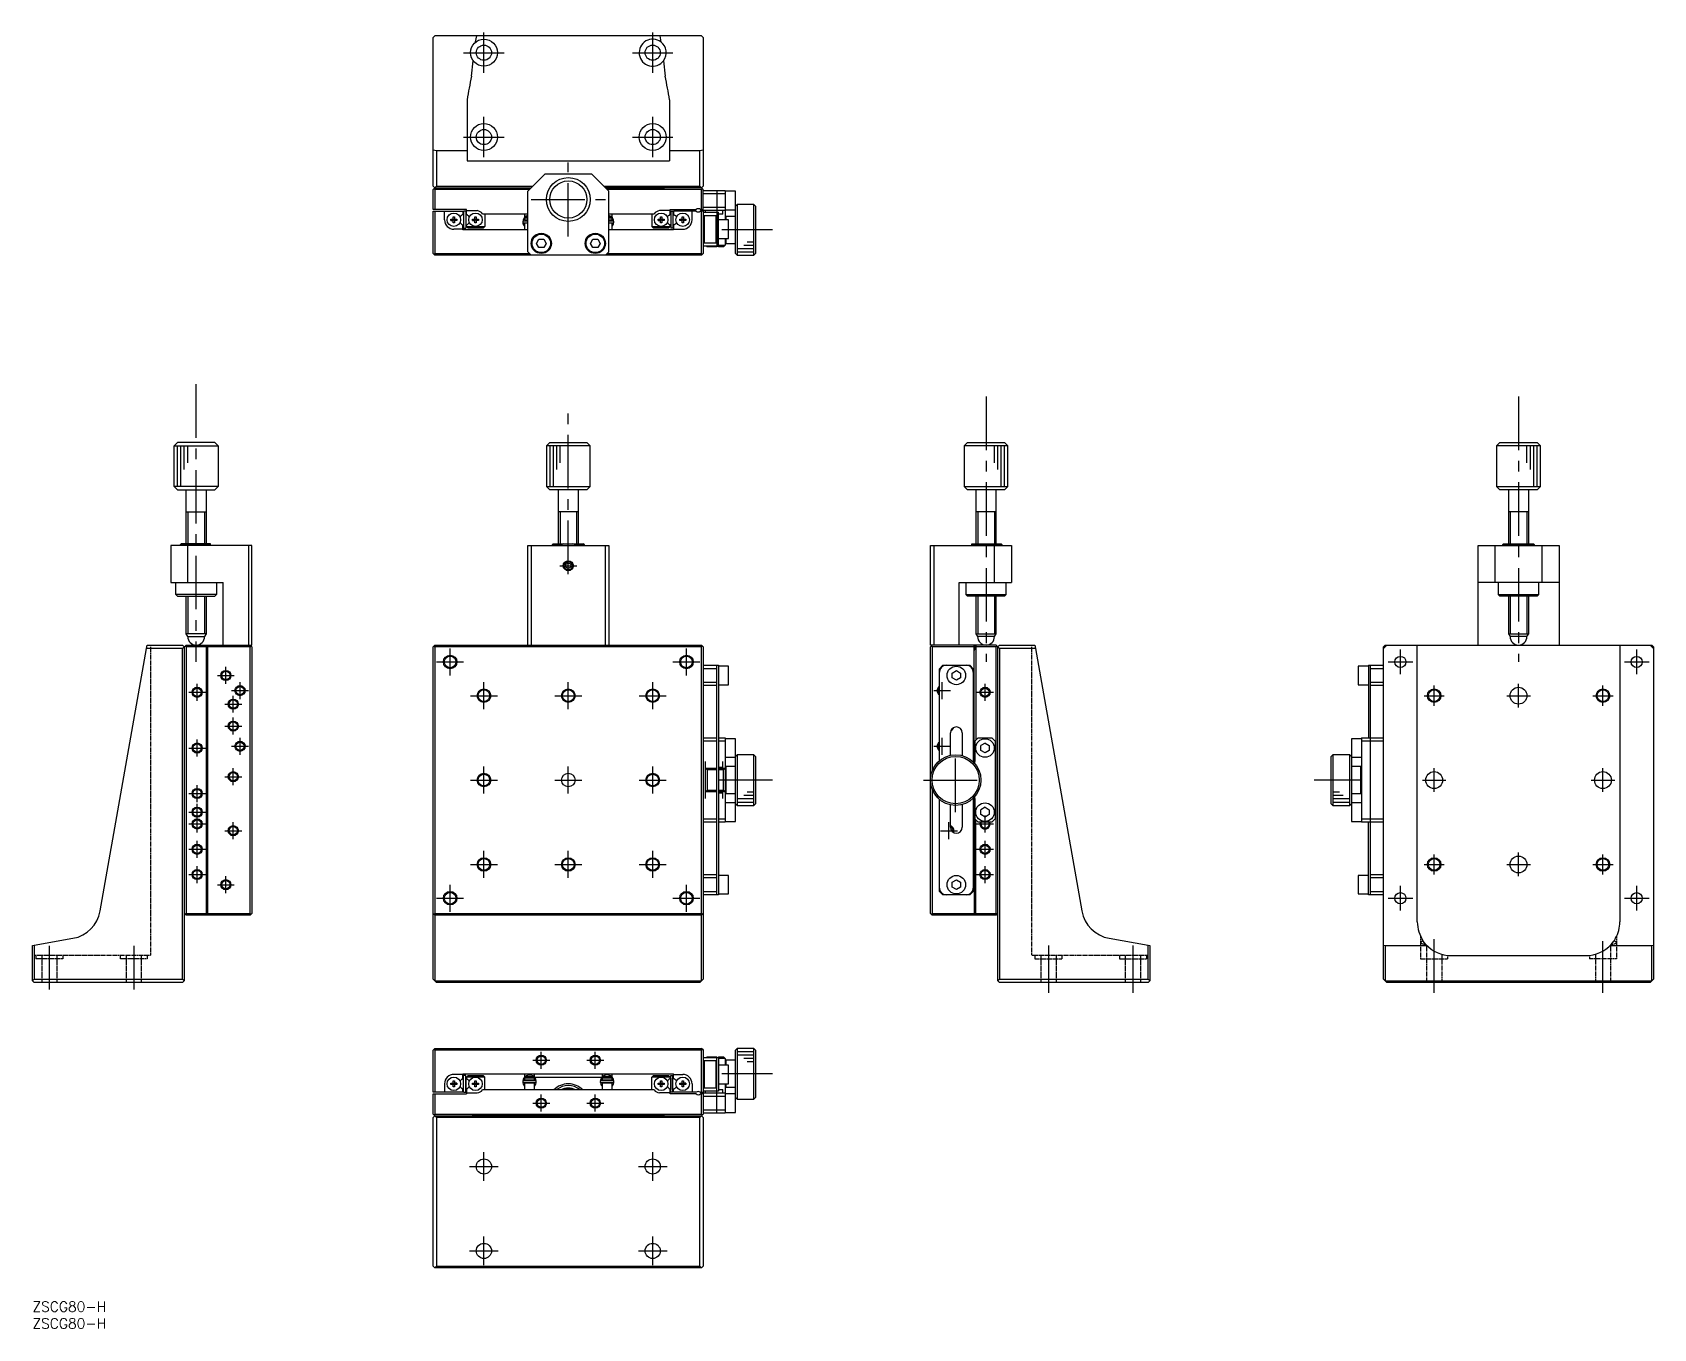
# Model space of a CAD drawing. Extents: x 0 to 480, y -8 to 376.
import ezdxf

# ---------------------------------------------------------------- set-up
doc = ezdxf.new("R2010")
doc.units = 0
doc.header["$LTSCALE"] = 0.5
doc.linetypes.add('CENTER', pattern=[50.8, 31.75, -6.35, 6.35, -6.35])
doc.linetypes.add('DASHED', pattern=[0.75, 0.5, -0.25])
for name, color, linetype in [('MSM_CENTER', 1, 'CENTER'), ('MSM_CONTINUOUS', 7, 'CONTINUOUS'), ('MSM_DASHED', 4, 'DASHED'), ('MSM_NARROW', 5, 'CONTINUOUS'), ('MSM_PART_NUMBER', 7, 'CONTINUOUS')]:
    doc.layers.add(name, color=color, linetype=linetype)
doc.styles.get("Standard").update_dxf_attribs({"font": 'txt.shx', "height": 1, "bigfont": 'bigfont.shx'})

# ---------------------------------------------------------------- blocks, each defined once
blk = doc.blocks.new('*U2')
at = {"layer": 'MSM_PART_NUMBER'}
blk.add_text('ZSCG80-H', height=3, dxfattribs=at).set_placement((0, -3))
blk = doc.blocks.new('*U3')
at = {"layer": 'MSM_PART_NUMBER'}
blk.add_text('ZSCG80-H', height=3, dxfattribs=at).set_placement((0, -8))

msp = doc.modelspace()

# ---------------------------------------------------------------- linework, layer by layer
at = {"layer": 'MSM_CENTER'}
for p, q in [((133.75, 364), (133.75, 376)), ((183.750009, 364.000008), (183.750009, 375.999995)), ((127.75, 370), (139.75, 370)), ((177.750016, 370.000001), (189.750003, 370.000001)), ((133.75, 339), (133.75, 351)), ((183.749987, 339.00038), (183.749987, 351.000353)), ((127.75, 345), (139.75, 345)), ((177.75, 345.000367), (189.749973, 345.000367)), ((158.75, 315.5), (158.75, 337.5)), ((147.75, 326.5), (169.75, 326.5)), ((219.25, 317.5), (204.25, 317.5)), ((48.450189, 271.760491), (48.450189, 189.500156)), ((158.75, 215.5), (158.75, 265.882547)), ((282.5, 268.129022), (282.5, 189.500156)), ((440.200189, 268.129022), (440.200189, 189.500156)), ((156.25, 218), (161.25, 218)), ((123.75, 185.5), (123.75, 193.5)), ((193.75, 185.5), (193.75, 193.5)), ((405.25, 185.85), (405.25, 193.15)), ((475.25, 185.85), (475.25, 193.15)), ((57.3, 183), (57.3, 188)), ((119.75, 189.5), (127.75, 189.5)), ((189.75, 189.5), (197.75, 189.5)), ((401.6, 189.5), (408.9, 189.5)), ((471.6, 189.5), (478.9, 189.5)), ((48.8, 178), (48.8, 183)), ((54.8, 185.5), (59.8, 185.5)), ((61.5, 178.5), (61.5, 183.5)), ((133.75, 175.5), (133.75, 183.5)), ((158.75, 175.5), (158.75, 183.5)), ((183.75, 175.5), (183.75, 183.5)), ((269.5, 178.5), (269.5, 183.5)), ((282.2, 178), (282.2, 183)), ((415.25, 176.5), (415.25, 182.5)), ((440.25, 176), (440.25, 183)), ((465.25, 176.5), (465.25, 182.5)), ((46.3, 180.5), (51.3, 180.5)), ((59, 181), (64, 181)), ((59.5, 174.5), (59.5, 179.5)), ((129.75, 179.5), (137.75, 179.5)), ((154.75, 179.5), (162.75, 179.5)), ((179.75, 179.5), (187.75, 179.5)), ((267, 181), (272, 181)), ((279.7, 180.5), (284.7, 180.5)), ((412.25, 179.5), (418.25, 179.5)), ((436.75, 179.5), (443.75, 179.5)), ((462.25, 179.5), (468.25, 179.5)), ((57, 177), (62, 177)), ((59.5, 168), (59.5, 173)), ((57, 170.5), (62, 170.5)), ((46.3, 164), (51.3, 164)), ((48.8, 161.5), (48.8, 166.5)), ((59, 164.5), (64, 164.5)), ((61.5, 162), (61.5, 167)), ((267, 164.5), (272, 164.5)), ((269.5, 162), (269.5, 167)), ((273.5, 145), (273.5, 164)), ((133.75, 150.5), (133.75, 158.5)), ((158.75, 150.5), (158.75, 158.5)), ((183.75, 150.5), (183.75, 158.5)), ((57, 155.5), (62, 155.5)), ((59.5, 153), (59.5, 158)), ((129.75, 154.5), (137.75, 154.5)), ((154.75, 154.5), (162.75, 154.5)), ((179.75, 154.5), (187.75, 154.5)), ((219.25, 154.5), (203.25, 154.5)), ((264, 154.5), (283, 154.5)), ((393.75, 154.5), (379.75, 154.5)), ((411.75, 154.5), (418.75, 154.5)), ((415.25, 151), (415.25, 158)), ((461.75, 154.5), (468.75, 154.5)), ((465.25, 151), (465.25, 158)), ((46.3, 150.5), (51.3, 150.5)), ((48.8, 148), (48.8, 153)), ((46.3, 145), (51.3, 145)), ((48.8, 139), (48.8, 147.5)), ((46.3, 141.5), (51.3, 141.5)), ((57, 139.5), (62, 139.5)), ((59.5, 137), (59.5, 142)), ((269, 139.5), (274, 139.5)), ((271.5, 137), (271.5, 142)), ((279.7, 141.5), (284.7, 141.5)), ((282.2, 139), (282.2, 144)), ((48.8, 131.5), (48.8, 136.5)), ((282.2, 131.5), (282.2, 136.5)), ((46.3, 134), (51.3, 134)), ((133.75, 125.5), (133.75, 133.5)), ((158.75, 125.5), (158.75, 133.5)), ((183.75, 125.5), (183.75, 133.5)), ((279.7, 134), (284.7, 134)), ((415.25, 126.5), (415.25, 132.5)), ((440.25, 126), (440.25, 133)), ((465.25, 126.5), (465.25, 132.5)), ((46.3, 126.5), (51.3, 126.5)), ((48.8, 124), (48.8, 129)), ((57.3, 121), (57.3, 126)), ((129.75, 129.5), (137.75, 129.5)), ((154.75, 129.5), (162.75, 129.5)), ((179.75, 129.5), (187.75, 129.5)), ((279.7, 126.5), (284.7, 126.5)), ((282.2, 124), (282.2, 129)), ((412.25, 129.5), (418.25, 129.5)), ((436.75, 129.5), (443.75, 129.5)), ((462.25, 129.5), (468.25, 129.5)), ((54.8, 123.5), (59.8, 123.5)), ((123.75, 115.5), (123.75, 123.5)), ((193.75, 115.5), (193.75, 123.5)), ((405.25, 115.85), (405.25, 123.15)), ((475.25, 115.85), (475.25, 123.15)), ((119.75, 119.5), (127.75, 119.5)), ((189.75, 119.5), (197.75, 119.5)), ((401.6, 119.5), (408.9, 119.5)), ((471.6, 119.5), (478.9, 119.5)), ((415.25, 91.5), (415.25, 107.359035)), ((465.250009, 91.500008), (465.250009, 106.738704)), ((5, 105.411837), (5, 92.411837)), ((30, 105.411837), (30, 92.411837)), ((301, 105.5), (301, 91.5)), ((326, 105.5), (326, 91.5)), ((150.75, 69), (150.75, 74)), ((166.75, 69), (166.75, 74)), ((148.25, 71.5), (153.25, 71.5)), ((164.25, 71.5), (169.25, 71.5)), ((219.25, 67.5), (204.25, 67.5)), ((148.25, 58.8), (153.25, 58.8)), ((150.75, 56.3), (150.75, 61.3)), ((164.25, 58.8), (169.25, 58.8)), ((166.75, 56.3), (166.75, 61.3)), ((133.75, 35.75), (133.75, 44.25)), ((183.75, 35.75), (183.75, 44.25)), ((129.5, 40), (138, 40)), ((179.5, 40), (188, 40)), ((133.75, 10.75), (133.75, 19.25)), ((183.75, 10.75), (183.75, 19.25)), ((129.5, 15), (138, 15)), ((179.5, 15), (188, 15))]:
    msp.add_line(p, q, dxfattribs=at)
at = {"layer": 'MSM_CONTINUOUS'}
for p, q in [((119.25, 375), (118.75, 374.5)), ((198.25, 375), (119.25, 375)), ((131.305355, 373.166025), (131.608572, 375)), ((185.891428, 375), (186.194645, 373.166025)), ((198.75, 374.5), (198.25, 375)), ((118.75, 330.5), (118.75, 374.5)), ((198.75, 374.5), (198.75, 330.5)), ((130.023977, 363.001351), (130.533002, 367.622832)), ((186.966998, 367.622832), (187.476023, 363.001351)), ((128.75, 356.056759), (128.75, 338)), ((188.75, 356.056759), (188.75, 338)), ((118.75, 341.176327), (119.75, 341)), ((119.75, 341), (128.75, 341)), ((119.75, 341), (119.75, 330.5)), ((188.75, 341), (197.75, 341)), ((197.75, 341), (198.75, 341.176327)), ((197.75, 330.5), (197.75, 341)), ((128.75, 338), (188.75, 338)), ((151.75, 334), (146.75, 329)), ((165.75, 334), (151.75, 334)), ((170.75, 329), (165.75, 334)), ((119.75, 330.5), (118.75, 329.5)), ((118.75, 330.5), (119.25, 330)), ((118.75, 323.5), (118.75, 329.5)), ((119, 329.75), (119.25, 329.5)), ((119.25, 330), (147.75, 330)), ((147.25, 329.5), (119.25, 329.5)), ((119.25, 329.5), (119.25, 323.5)), ((119.75, 330.5), (148.25, 330.5)), ((130.6, 329.65), (130.25, 330)), ((147.4, 329.65), (130.6, 329.65)), ((146.75, 311), (146.75, 329)), ((169.25, 330.5), (197.75, 330.5)), ((198.25, 330), (169.75, 330)), ((186.9, 329.65), (170.1, 329.65)), ((198.25, 329.5), (170.25, 329.5)), ((170.75, 311), (170.75, 329)), ((187.25, 330), (186.9, 329.65)), ((197.75, 330.5), (198.75, 329.5)), ((198.25, 330), (198.75, 330.5)), ((198.25, 329.5), (198.5, 329.75)), ((198.25, 323.5), (198.25, 329.5)), ((198.75, 323.2), (198.75, 329.5)), ((198.75, 329.2), (205.25, 329.2)), ((205.25, 328.2), (198.75, 328.2)), ((202.75, 329.2), (202.75, 312.5)), ((205.25, 329.2), (205.25, 320.45)), ((208.25, 328.95), (205.25, 328.95)), ((208.25, 310.5), (208.25, 328.95)), ((128.55, 323.5), (118.75, 323.5)), ((118.75, 310.5), (118.75, 323)), ((118.75, 323), (127.55, 323)), ((119.25, 323), (119.25, 310.5)), ((122.1, 320.45), (122.1, 323)), ((127.55, 322.044412), (127.25625, 321.874815)), ((127.55, 323), (127.55, 322.044412)), ((127.75, 323), (127.75, 318)), ((128.35, 323), (127.75, 323)), ((128.35, 323), (128.35, 318)), ((128.55, 322.044412), (128.55, 323.5)), ((128.55, 323.2), (131.772015, 323.2)), ((128.84375, 321.874815), (128.55, 322.044412)), ((133.329062, 322.3), (146.75, 322.3)), ((134.05, 322.3), (134.05, 318.5)), ((145.75, 322.3), (145.75, 321.15339)), ((170.75, 322.3), (184.170938, 322.3)), ((171.75, 321.145384), (171.75, 322.3)), ((183.45, 322.3), (183.45, 318.5)), ((188.95, 323.2), (185.727985, 323.2)), ((188.65625, 321.874815), (188.95, 322.044412)), ((188.95, 323.5), (196.588562, 323.5)), ((188.95, 322.044412), (188.95, 323.5)), ((189.15, 323), (189.15, 318)), ((189.15, 323), (189.75, 323)), ((189.75, 323), (189.75, 318)), ((189.95, 323), (189.95, 322.044412)), ((196.65, 323), (189.95, 323)), ((189.95, 322.044412), (190.24375, 321.874815)), ((195.4, 320.45), (195.4, 323)), ((198.75, 323), (197.85, 323)), ((197.911438, 323.5), (198.75, 323.5)), ((198.25, 310.5), (198.25, 323)), ((198.75, 324.2), (205.25, 324.2)), ((205.25, 323.2), (198.75, 323.2)), ((198.75, 323), (198.75, 310.5)), ((198.75, 322.7), (203.25, 322.7)), ((198.75, 321.9), (198.95, 321.7)), ((199.35, 322.7), (199.35, 323.2)), ((202.55, 321.7), (202.75, 321.9)), ((203.25, 312.5), (203.25, 322.7)), ((204.55, 322.2), (203.25, 322.2)), ((204.55, 322.2), (204.55, 323.2)), ((205.25, 323.45), (208.25, 323.45)), ((208.75, 325), (208.25, 324.5)), ((208.75, 325), (208.75, 310)), ((213.75, 325), (208.75, 325)), ((213.75, 310), (213.75, 325)), ((214.25, 324.5), (213.75, 325)), ((214.25, 324.5), (214.25, 310.5)), ((123.963639, 320.68), (124.67, 320.68)), ((123.963639, 320.32), (123.963639, 320.68)), ((123.963639, 320.32), (124.67, 320.32)), ((124.67, 321.386361), (125.03, 321.386361)), ((124.67, 320.68), (124.67, 321.386361)), ((124.680372, 320.669628), (124.67, 320.68)), ((124.680372, 320.330372), (124.67, 320.32)), ((124.67, 319.613639), (124.67, 320.32)), ((125.03, 319.613639), (124.67, 319.613639)), ((124.680372, 320.669628), (125.019628, 320.669628)), ((124.680372, 320.330372), (124.680372, 320.669628)), ((125.019628, 320.330372), (124.680372, 320.330372)), ((127.55, 317.7), (124.85, 317.7)), ((125.019628, 320.669628), (125.03, 320.68)), ((125.019628, 320.669628), (125.019628, 320.330372)), ((125.019628, 320.330372), (125.03, 320.32)), ((125.03, 321.386361), (125.03, 320.68)), ((125.03, 320.68), (125.736361, 320.68)), ((125.03, 320.32), (125.03, 319.613639)), ((125.736361, 320.32), (125.03, 320.32)), ((125.736361, 320.68), (125.736361, 320.32)), ((127.25625, 319.125185), (127.55, 318.955588)), ((127.55, 317.5), (127.55, 318.955588)), ((146.75, 317.5), (127.55, 317.5)), ((127.75, 318), (128.35, 318)), ((128.55, 318.955588), (128.84375, 319.125185)), ((128.55, 318.5), (128.55, 318.955588)), ((129.05, 318), (128.55, 318.5)), ((128.55, 318.5), (134.05, 318.5)), ((133.55, 318), (129.05, 318)), ((130.363639, 320.68), (131.07, 320.68)), ((130.363639, 320.32), (130.363639, 320.68)), ((130.363639, 320.32), (131.07, 320.32)), ((131.07, 321.386361), (131.43, 321.386361)), ((131.07, 320.68), (131.07, 321.386361)), ((131.080372, 320.669628), (131.07, 320.68)), ((131.080372, 320.330372), (131.07, 320.32)), ((131.07, 319.613639), (131.07, 320.32)), ((131.43, 319.613639), (131.07, 319.613639)), ((131.080372, 320.669628), (131.419628, 320.669628)), ((131.080372, 320.330372), (131.080372, 320.669628)), ((131.419628, 320.330372), (131.080372, 320.330372)), ((131.419628, 320.669628), (131.43, 320.68)), ((131.419628, 320.669628), (131.419628, 320.330372)), ((131.419628, 320.330372), (131.43, 320.32)), ((131.43, 321.386361), (131.43, 320.68)), ((131.43, 320.68), (132.136361, 320.68)), ((131.43, 320.32), (131.43, 319.613639)), ((132.136361, 320.32), (131.43, 320.32)), ((132.136361, 320.68), (132.136361, 320.32)), ((134.05, 318.5), (133.55, 318)), ((145.402653, 319.141535), (145.403022, 319.140381)), ((145.403022, 319.140381), (145.403769, 319.138065)), ((145.403769, 319.138065), (145.404159, 319.136868)), ((145.404159, 319.136868), (145.404694, 319.135234)), ((145.404694, 319.135234), (145.405004, 319.134293)), ((145.405004, 319.134293), (145.405497, 319.132808)), ((145.405497, 319.132808), (145.405808, 319.131876)), ((145.405808, 319.131876), (145.406524, 319.129746)), ((145.406524, 319.129746), (145.424264, 319.082757)), ((145.424326, 319.086337), (145.423967, 319.084188)), ((145.423967, 319.084188), (145.424743, 319.084506)), ((145.424264, 319.082757), (145.423967, 319.084188)), ((145.425281, 319.083013), (145.441763, 319.044758)), ((146.75, 320.079494), (145.494371, 320.079494)), ((145.494371, 319.629494), (146.75, 319.629494)), ((145.759537, 319.499986), (145.734753, 319.629476)), ((145.75, 321.152642), (145.75, 321.15254)), ((146.75, 321), (145.75, 321)), ((145.75, 321), (145.75, 320.5)), ((145.75, 320.5), (146.75, 320.5)), ((146.75, 319.5), (145.75, 319.5)), ((145.75, 319.5), (145.75, 317.5)), ((145.784103, 320.3), (146.25, 320.3)), ((145.804317, 321), (146.333485, 321.5)), ((145.859223, 319.500041), (146.093923, 319.629494)), ((146.25, 320.5), (146.25, 320.079494)), ((146.25, 319.629494), (146.25, 319.5)), ((146.333485, 321.5), (146.75, 321.5)), ((170.75, 321.5), (171.166515, 321.5)), ((171.75, 321), (170.75, 321)), ((170.75, 320.5), (171.75, 320.5)), ((172.006687, 320.070266), (170.75, 320.070266)), ((170.75, 319.620266), (172.006687, 319.620266)), ((171.75, 319.5), (170.75, 319.5)), ((189.95, 317.5), (170.75, 317.5)), ((171.166515, 321.5), (171.695683, 321)), ((171.25, 320.070266), (171.25, 320.5)), ((171.25, 320.3), (171.714547, 320.3)), ((171.25, 319.5), (171.25, 319.620266)), ((171.407136, 319.620266), (171.635853, 319.500008)), ((171.637421, 320.500038), (171.766292, 320.070318)), ((172.072019, 319.064862), (171.749962, 319.173237)), ((171.75, 320.5), (171.75, 321)), ((171.75, 317.5), (171.75, 319.5)), ((171.763593, 319.176745), (171.75, 319.183632)), ((171.750169, 318.545646), (172.075868, 319.074)), ((171.777825, 319.169759), (171.763593, 319.176745)), ((171.79261, 319.162715), (171.777825, 319.169759)), ((171.807857, 319.155658), (171.79261, 319.162715)), ((171.823476, 319.148628), (171.807857, 319.155658)), ((171.83937, 319.141669), (171.823476, 319.148628)), ((171.855446, 319.134823), (171.83937, 319.141669)), ((171.871604, 319.128131), (171.855446, 319.134823)), ((171.887748, 319.121634), (171.871604, 319.128131)), ((171.90378, 319.11537), (171.887748, 319.121634)), ((171.919603, 319.109378), (171.90378, 319.11537)), ((171.935121, 319.103695), (171.919603, 319.109378)), ((171.950241, 319.098353), (171.935121, 319.103695)), ((171.964871, 319.093386), (171.950241, 319.098353)), ((171.978922, 319.088824), (171.964871, 319.093386)), ((171.99231, 319.084694), (171.978922, 319.088824)), ((172.004954, 319.081022), (171.99231, 319.084694)), ((172.016776, 319.077828), (172.004954, 319.081022)), ((172.027707, 319.075134), (172.016776, 319.077828)), ((172.037679, 319.072954), (172.027707, 319.075134)), ((172.046633, 319.071303), (172.037679, 319.072954)), ((172.054514, 319.07019), (172.046633, 319.071303)), ((172.061275, 319.069622), (172.054514, 319.07019)), ((172.057587, 319.031672), (172.072167, 319.065224)), ((172.066874, 319.069602), (172.061275, 319.069622)), ((172.071278, 319.070131), (172.066874, 319.069602)), ((172.074461, 319.071205), (172.071278, 319.070131)), ((172.072167, 319.065224), (172.23022, 319.816625)), ((172.076402, 319.072818), (172.074461, 319.071205)), ((172.075538, 319.629022), (172.07476, 319.630853)), ((172.088664, 319.595721), (172.075538, 319.629022)), ((172.077091, 319.074959), (172.076402, 319.072818)), ((172.076795, 319.073528), (172.089132, 319.105115)), ((172.10011, 319.561817), (172.088664, 319.595721)), ((172.089132, 319.105115), (172.100517, 319.139047)), ((172.109848, 319.527395), (172.10011, 319.561817)), ((172.100517, 319.139047), (172.110192, 319.173496)), ((172.117854, 319.492538), (172.109848, 319.527395)), ((172.110192, 319.173496), (172.118133, 319.208375)), ((172.124109, 319.457331), (172.117854, 319.492538)), ((172.118133, 319.208375), (172.12432, 319.243599)), ((172.128598, 319.421861), (172.124109, 319.457331)), ((172.12432, 319.243599), (172.12874, 319.279082)), ((172.13131, 319.386214), (172.128598, 319.421861)), ((172.12874, 319.279082), (172.131381, 319.314737)), ((172.132239, 319.350477), (172.13131, 319.386214)), ((172.131381, 319.314737), (172.132239, 319.350477)), ((183.45, 318.5), (188.95, 318.5)), ((183.95, 318), (183.45, 318.5)), ((188.45, 318), (183.95, 318)), ((185.363639, 320.68), (186.07, 320.68)), ((185.363639, 320.32), (185.363639, 320.68)), ((185.363639, 320.32), (186.07, 320.32)), ((186.07, 321.386361), (186.43, 321.386361)), ((186.07, 320.68), (186.07, 321.386361)), ((186.080372, 320.669628), (186.07, 320.68)), ((186.080372, 320.330372), (186.07, 320.32)), ((186.07, 319.613639), (186.07, 320.32)), ((186.43, 319.613639), (186.07, 319.613639)), ((186.080372, 320.669628), (186.419628, 320.669628)), ((186.080372, 320.330372), (186.080372, 320.669628)), ((186.419628, 320.330372), (186.080372, 320.330372)), ((186.419628, 320.669628), (186.43, 320.68)), ((186.419628, 320.669628), (186.419628, 320.330372)), ((186.419628, 320.330372), (186.43, 320.32)), ((186.43, 321.386361), (186.43, 320.68)), ((186.43, 320.68), (187.136361, 320.68)), ((186.43, 320.32), (186.43, 319.613639)), ((187.136361, 320.32), (186.43, 320.32)), ((187.136361, 320.68), (187.136361, 320.32)), ((188.95, 318.5), (188.45, 318)), ((188.95, 318.955588), (188.65625, 319.125185)), ((188.95, 318.5), (188.95, 318.955588)), ((189.75, 318), (189.15, 318)), ((190.24375, 319.125185), (189.95, 318.955588)), ((189.95, 318.955588), (189.95, 317.5)), ((189.95, 317.7), (192.65, 317.7)), ((191.763639, 320.68), (192.47, 320.68)), ((191.763639, 320.32), (191.763639, 320.68)), ((192.47, 320.32), (191.763639, 320.32)), ((192.47, 321.386361), (192.83, 321.386361)), ((192.47, 320.68), (192.47, 321.386361)), ((192.480372, 320.669628), (192.47, 320.68)), ((192.480372, 320.330372), (192.47, 320.32)), ((192.47, 319.613639), (192.47, 320.32)), ((192.83, 319.613639), (192.47, 319.613639)), ((192.480372, 320.669628), (192.819628, 320.669628)), ((192.480372, 320.330372), (192.480372, 320.669628)), ((192.819628, 320.330372), (192.480372, 320.330372)), ((192.819628, 320.669628), (192.83, 320.68)), ((192.819628, 320.669628), (192.819628, 320.330372)), ((192.819628, 320.330372), (192.83, 320.32)), ((192.83, 321.386361), (192.83, 320.68)), ((192.83, 320.68), (193.536361, 320.68)), ((192.83, 320.32), (192.83, 319.613639)), ((193.536361, 320.32), (192.83, 320.32)), ((193.536361, 320.68), (193.536361, 320.32)), ((198.95, 321.7), (198.95, 313.7)), ((202.55, 321.7), (198.95, 321.7)), ((202.55, 313.7), (202.55, 321.7)), ((206.25, 320.45), (203.25, 320.45)), ((205.45, 321.5), (205.25, 321.3)), ((205.45, 321.5), (205.45, 320.45)), ((208.25, 321.5), (205.45, 321.5)), ((206.25, 314.95), (206.25, 320.45)), ((149.306624, 313.5), (150.028312, 314.75)), ((150.028312, 312.25), (149.306624, 313.5)), ((150.028312, 314.75), (151.471688, 314.75)), ((151.471688, 312.25), (150.028312, 312.25)), ((151.471688, 314.75), (152.193376, 313.5)), ((152.193376, 313.5), (151.471688, 312.25)), ((165.306624, 313.5), (166.028312, 314.75)), ((166.028312, 312.25), (165.306624, 313.5)), ((166.028312, 314.75), (167.471688, 314.75)), ((167.471688, 312.25), (166.028312, 312.25)), ((167.471688, 314.75), (168.193376, 313.5)), ((168.193376, 313.5), (167.471688, 312.25)), ((198.95, 313.7), (198.75, 313.5)), ((203.25, 312.7), (198.75, 312.7)), ((198.95, 313.7), (202.55, 313.7)), ((199.85, 312.5), (199.65, 312.7)), ((202.75, 312.5), (199.85, 312.5)), ((202.75, 313.5), (202.55, 313.7)), ((203.25, 314.95), (206.25, 314.95)), ((203.25, 313), (205.25, 313)), ((204.75, 312.5), (203.25, 312.5)), ((205.25, 313), (204.75, 312.5)), ((205.25, 314.95), (205.25, 313)), ((205.25, 313.7), (205.45, 313.5)), ((205.45, 314.95), (205.45, 313.5)), ((205.45, 313.5), (208.25, 313.5)), ((119.25, 310), (118.75, 310.5)), ((119.25, 310.5), (119, 310.25)), ((119.25, 310.5), (147.25, 310.5)), ((198.25, 310), (119.25, 310)), ((146.75, 311), (147.75, 310)), ((169.75, 310), (170.75, 311)), ((170.25, 310.5), (198.25, 310.5)), ((198.5, 310.25), (198.25, 310.5)), ((198.25, 310), (198.75, 310.5)), ((208.25, 310.5), (208.75, 310)), ((208.75, 310), (213.75, 310)), ((213.75, 310), (214.25, 310.5)), ((42, 253.5), (43, 254.5)), ((42, 253.5), (55, 253.5)), ((42, 241.5), (42, 253.5)), ((54, 254.5), (43, 254.5)), ((54, 254.5), (55, 253.5)), ((55, 253.5), (55, 241.5)), ((153.25, 254.5), (152.25, 253.5)), ((165.25, 253.5), (152.25, 253.5)), ((152.25, 253.5), (152.25, 241.5)), ((153.25, 254.5), (164.25, 254.5)), ((165.25, 253.5), (164.25, 254.5)), ((165.25, 241.5), (165.25, 253.5)), ((277, 254.5), (276, 253.5)), ((289, 253.5), (276, 253.5)), ((276, 253.5), (276, 241.5)), ((277, 254.5), (288, 254.5)), ((289, 253.5), (288, 254.5)), ((289, 241.5), (289, 253.5)), ((434.75, 254.5), (433.75, 253.5)), ((446.75, 253.5), (433.75, 253.5)), ((433.75, 253.5), (433.75, 241.5)), ((434.75, 254.5), (445.75, 254.5)), ((446.75, 253.5), (445.75, 254.5)), ((446.75, 241.5), (446.75, 253.5)), ((55, 241.5), (42, 241.5)), ((43, 240.5), (42, 241.5)), ((43, 240.5), (54, 240.5)), ((45.5, 224.5), (45.5, 240.5)), ((51.5, 240.5), (51.5, 224.5)), ((55, 241.5), (54, 240.5)), ((152.25, 241.5), (165.25, 241.5)), ((152.25, 241.5), (153.25, 240.5)), ((164.25, 240.5), (153.25, 240.5)), ((155.75, 240.5), (155.75, 224.50002)), ((161.75, 224.50002), (161.75, 240.5)), ((164.25, 240.5), (165.25, 241.5)), ((276, 241.5), (289, 241.5)), ((276, 241.5), (277, 240.5)), ((288, 240.5), (277, 240.5)), ((279.5, 240.5), (279.5, 224.5)), ((285.5, 224.5), (285.5, 240.5)), ((288, 240.5), (289, 241.5)), ((433.75, 241.5), (446.75, 241.5)), ((433.75, 241.5), (434.75, 240.5)), ((445.75, 240.5), (434.75, 240.5)), ((437.25, 240.5), (437.25, 224.50002)), ((443.25, 224.50002), (443.25, 240.5)), ((445.75, 240.5), (446.75, 241.5)), ((45.499995, 234), (51.500005, 234)), ((161.750005, 234), (155.749995, 234)), ((285.500005, 234), (279.499995, 234)), ((443.250005, 234), (437.249995, 234)), ((41, 224), (41, 213)), ((65, 224), (41, 224)), ((43.75, 224.2), (44.05, 224.5)), ((43.75, 224.2), (52.75, 224.2)), ((43.75, 224), (43.75, 224.2)), ((52.75, 224.5), (44.05, 224.5)), ((46, 213), (46, 224)), ((52.75, 224), (52.75, 224.5)), ((64, 224), (64, 194.5)), ((65, 194.5), (65, 224)), ((146.75, 194.5), (146.75, 224)), ((146.75, 224), (170.75, 224)), ((147.75, 224), (147.75, 194.5)), ((154.3, 224.5), (154, 224.2)), ((156.62868, 224.2), (154, 224.2)), ((154, 224.2), (154, 224)), ((154.3, 224.5), (163.2, 224.5)), ((157.430909, 224.5), (156.62868, 224.2)), ((156.62868, 224.2), (156.62868, 224)), ((160.87132, 224.2), (160.069091, 224.5)), ((163.5, 224.2), (160.87132, 224.2)), ((160.87132, 224), (160.87132, 224.2)), ((163.5, 224.2), (163.2, 224.5)), ((163.5, 224), (163.5, 224.2)), ((169.75, 194.5), (169.75, 224)), ((170.75, 224), (170.75, 194.5)), ((266, 194.5), (266, 224)), ((266, 224), (290, 224)), ((267, 224), (267, 194.5)), ((278.25, 224), (278.25, 224.5)), ((278.25, 224.5), (286.95, 224.5)), ((287.25, 224.2), (278.25, 224.2)), ((285, 213), (285, 224)), ((287.25, 224.2), (286.95, 224.5)), ((287.25, 224), (287.25, 224.2)), ((290, 224), (290, 213)), ((428.25, 224), (452.25, 224)), ((428.25, 194.5), (428.25, 224)), ((433.25, 224), (433.25, 213)), ((435.8, 224.5), (435.5, 224.2)), ((445, 224.2), (435.5, 224.2)), ((435.5, 224.2), (435.5, 224)), ((435.8, 224.5), (444.7, 224.5)), ((445, 224.2), (444.7, 224.5)), ((445, 224), (445, 224.2)), ((447.25, 213), (447.25, 224)), ((452.25, 224), (452.25, 194.5)), ((158, 218.433013), (158.75, 218.866025)), ((158, 217.566987), (158, 218.433013)), ((158.75, 217.133975), (158, 217.566987)), ((158.75, 218.866025), (159.5, 218.433013)), ((159.5, 217.566987), (158.75, 217.133975)), ((159.5, 218.433013), (159.5, 217.566987)), ((41, 213), (56.5, 213)), ((42.5, 209.5), (42.5, 213)), ((54.5, 213), (54.5, 209.5)), ((56.5, 194.5), (56.5, 213)), ((274.5, 213), (290, 213)), ((274.5, 194.5), (274.5, 213)), ((276.5, 213), (276.5, 209.5)), ((288.5, 209.5), (288.5, 213)), ((452.25, 213), (428.25, 213)), ((434.25, 213), (434.25, 209.5)), ((446.25, 209.5), (446.25, 213)), ((54.5, 209.5), (42.5, 209.5)), ((43, 209), (42.5, 209.5)), ((43, 209), (54, 209)), ((45.5, 197.866026), (45.5, 209)), ((51.5, 209), (51.5, 197.866026)), ((54.5, 209.5), (54, 209)), ((276.5, 209.5), (288.5, 209.5)), ((276.5, 209.5), (277, 209)), ((288, 209), (277, 209)), ((279.5, 209), (279.5, 197.866026)), ((285.5, 197.866026), (285.5, 209)), ((288, 209), (288.5, 209.5)), ((434.25, 209.5), (446.25, 209.5)), ((434.25, 209.5), (434.75, 209)), ((445.75, 209), (434.75, 209)), ((437.25, 208.999981), (437.25, 197.866026)), ((443.25, 197.866026), (443.25, 208.999981)), ((445.75, 209), (446.25, 209.5)), ((51.5, 197.866026), (45.5, 197.866026)), ((46, 197), (45.5, 197.866026)), ((46, 197), (51, 197)), ((51.5, 197.866026), (51, 197)), ((279.5, 197.866026), (285.5, 197.866026)), ((279.5, 197.866026), (280, 197)), ((285, 197), (280, 197)), ((285, 197), (285.5, 197.866026)), ((437.25, 197.866026), (437.75, 197)), ((437.25, 197.866026), (443.25, 197.866026)), ((442.75, 197), (437.75, 197)), ((442.75, 197), (443.25, 197.866026)), ((20.110244, 115.727281), (33.823673, 193.5)), ((33.823673, 193.5), (34, 194.5)), ((44.5, 193.5), (33.823673, 193.5)), ((34, 194.5), (44.5, 194.5)), ((45, 194), (44.5, 194.5)), ((44.5, 193.5), (45.5, 194.5)), ((44.5, 95.5), (44.5, 193.5)), ((45, 194), (45, 95)), ((45.25, 194.25), (45.5, 194)), ((45.5, 194.5), (65, 194.5)), ((45.5, 194), (45.5, 115)), ((51.5, 194), (45.5, 194)), ((51.5, 194.5), (51.5, 114.5)), ((51.8, 194.5), (51.8, 193.1)), ((52, 193.1), (51.8, 193.1)), ((52, 114.5), (52, 194.5)), ((64.5, 194), (52, 194)), ((64.5, 194.5), (65, 194)), ((64.75, 194.25), (64.5, 194)), ((64.5, 115), (64.5, 194)), ((65, 194), (65, 115)), ((119.25, 194.5), (118.75, 194)), ((118.75, 95.5), (118.75, 194)), ((119.25, 194), (119, 194.25)), ((119.25, 194.5), (198.25, 194.5)), ((119.25, 194), (119.25, 115)), ((198.25, 194), (119.25, 194)), ((198.75, 194), (198.25, 194.5)), ((198.25, 194), (198.5, 194.25)), ((198.25, 115), (198.25, 194)), ((198.75, 194), (198.75, 95.5)), ((285.5, 194.5), (266, 194.5)), ((266, 194), (266.5, 194.5)), ((266, 115), (266, 194)), ((266.5, 194), (266.25, 194.25)), ((266.5, 194), (266.5, 157.192582)), ((279, 194), (266.5, 194)), ((279, 159.59902), (279, 194.5)), ((279, 193.1), (279.2, 193.1)), ((279.2, 194.5), (279.2, 193.1)), ((279.5, 194.5), (279.5, 166.3)), ((285.5, 194), (279.5, 194)), ((285.5, 194.5), (286.5, 193.5)), ((285.5, 194), (285.75, 194.25)), ((285.5, 115), (285.5, 194)), ((286.5, 194.5), (286, 194)), ((286, 95), (286, 194)), ((286.5, 194.5), (297, 194.5)), ((286.5, 193.5), (286.5, 95.5)), ((297.176327, 193.5), (286.5, 193.5)), ((297, 194.5), (297.176327, 193.5)), ((297.176327, 193.5), (310.889756, 115.727281)), ((400.25, 194), (400.75, 194.5)), ((401.25, 194.5), (400.25, 193.5)), ((400.25, 95.5), (400.25, 194)), ((400.5, 194.25), (400.75, 194)), ((400.75, 194.5), (479.75, 194.5)), ((410.25, 112.5), (410.25, 194.5)), ((470.25, 194.5), (470.25, 112.5)), ((480.25, 193.5), (479.25, 194.5)), ((480.25, 194), (479.75, 194.5)), ((479.75, 194), (480, 194.25)), ((480.25, 194), (480.25, 95.5)), ((198.75, 188.3), (198.95, 188.5)), ((202.75, 187.5), (198.75, 187.5)), ((198.95, 188.5), (202.55, 188.5)), ((202.75, 188.3), (202.55, 188.5)), ((202.75, 188.5), (203.25, 188.5)), ((202.75, 120.5), (202.75, 188.5)), ((203.25, 188.5), (203.25, 120.5)), ((206.25, 188.25), (203.25, 188.25)), ((206.25, 182.75), (206.25, 188.25)), ((268.7, 187.5), (269.7, 188.5)), ((268.7, 160.262812), (268.7, 187.5)), ((269.82822, 188.3), (269.5, 188.3)), ((269.7, 188.5), (277.7, 188.5)), ((277.9, 188.3), (277.57178, 188.3)), ((277.7, 188.5), (278.7, 187.5)), ((278.7, 187.5), (278.7, 159.904628)), ((392.75, 188.25), (392.75, 182.75)), ((395.75, 188.25), (392.75, 188.25)), ((395.75, 188.5), (395.75, 167)), ((395.75, 188.5), (396.25, 188.5)), ((396.45, 188.5), (396.25, 188.3)), ((396.25, 188.5), (396.25, 120.5)), ((400.25, 187.5), (396.25, 187.5)), ((396.45, 188.5), (400.05, 188.5)), ((400.25, 188.3), (400.05, 188.5)), ((198.75, 183.5), (202.75, 183.5)), ((198.95, 182.5), (198.75, 182.7)), ((202.55, 182.5), (198.95, 182.5)), ((202.55, 182.5), (202.75, 182.7)), ((203.25, 182.75), (206.25, 182.75)), ((272.45, 186.221688), (273.7, 186.943376)), ((272.45, 184.778312), (272.45, 186.221688)), ((273.7, 184.056624), (272.45, 184.778312)), ((273.7, 186.943376), (274.95, 186.221688)), ((274.95, 184.778312), (273.7, 184.056624)), ((274.95, 186.221688), (274.95, 184.778312)), ((392.75, 182.75), (395.75, 182.75)), ((396.25, 183.5), (400.25, 183.5)), ((396.45, 182.5), (396.25, 182.7)), ((400.05, 182.5), (396.45, 182.5)), ((400.05, 182.5), (400.25, 182.7)), ((271.95, 161.838086), (271.95, 168.5)), ((275.45, 168.5), (275.45, 161.742065)), ((198.75, 167), (202.75, 167)), ((202.75, 166), (198.75, 166)), ((203.25, 167), (205.25, 167)), ((205.25, 166), (203.25, 166)), ((205.25, 167), (205.25, 142)), ((208.25, 166.75), (205.25, 166.75)), ((208.25, 142.25), (208.25, 166.75)), ((280.2, 167), (279.2, 166)), ((279.2, 166), (279.2, 160)), ((280.2, 167), (284.2, 167)), ((282.2, 165.443376), (280.95, 164.721688)), ((280.95, 163.278312), (280.95, 164.721688)), ((282.2, 165.443376), (283.45, 164.721688)), ((283.45, 164.721688), (283.45, 163.278312)), ((285.2, 166), (284.2, 167)), ((285.2, 166), (285.2, 143)), ((390.75, 166.75), (390.75, 142.25)), ((393.75, 166.75), (390.75, 166.75)), ((393.75, 167), (393.75, 142)), ((393.75, 167), (400.25, 167)), ((400.25, 166), (393.75, 166)), ((199.35, 149), (199.35, 160)), ((204.55, 158.267949), (204.55, 160)), ((205.25, 161.25), (208.25, 161.25)), ((205.45, 158.5), (205.25, 158.3)), ((205.45, 158.5), (205.45, 150.5)), ((208.25, 158.5), (205.45, 158.5)), ((208.75, 162), (208.25, 161.5)), ((208.75, 162), (208.75, 147)), ((213.75, 162), (208.75, 162)), ((213.75, 147), (213.75, 162)), ((214.25, 161.5), (213.75, 162)), ((214.25, 161.5), (214.25, 147.5)), ((282.2, 162.556624), (280.95, 163.278312)), ((283.45, 163.278312), (282.2, 162.556624)), ((385.25, 162), (384.75, 161.5)), ((384.75, 147.5), (384.75, 161.5)), ((385.25, 162), (385.25, 147)), ((390.25, 162), (385.25, 162)), ((390.25, 147), (390.25, 162)), ((390.75, 161.5), (390.25, 162)), ((390.75, 161.25), (393.75, 161.25)), ((393.55, 158.5), (390.75, 158.5)), ((393.55, 150.5), (393.55, 158.5)), ((393.75, 158.3), (393.55, 158.5)), ((199.85, 157.5), (199.35, 158)), ((199.35, 158), (202.75, 158)), ((202.75, 157.5), (199.85, 157.5)), ((199.85, 157.5), (199.85, 151.5)), ((204.55, 158.267949), (203.25, 158.267949)), ((203.25, 158), (205.25, 158)), ((204.75, 157.5), (203.25, 157.5)), ((205.25, 158), (204.75, 157.5)), ((204.75, 151.5), (204.75, 157.5)), ((199.85, 151.5), (199.35, 151)), ((202.75, 151), (199.35, 151)), ((199.85, 151.5), (202.75, 151.5)), ((203.25, 151.5), (204.75, 151.5)), ((205.25, 151), (203.25, 151)), ((203.25, 150.732051), (204.55, 150.732051)), ((204.55, 149), (204.55, 150.732051)), ((205.25, 151), (204.75, 151.5)), ((205.25, 150.7), (205.45, 150.5)), ((205.45, 150.5), (208.25, 150.5)), ((266.5, 151.807418), (266.5, 115)), ((278.7, 149.095372), (278.7, 121.5)), ((279, 149.40098), (279, 114.5)), ((279.2, 149), (279.2, 143)), ((390.75, 150.5), (393.55, 150.5)), ((393.55, 150.5), (393.75, 150.7)), ((208.25, 147.75), (205.25, 147.75)), ((208.25, 147.5), (208.75, 147)), ((208.75, 147), (213.75, 147)), ((213.75, 147), (214.25, 147.5)), ((268.7, 121.5), (268.7, 148.737188)), ((271.95, 140.5), (271.95, 147.161914)), ((275.45, 147.257935), (275.45, 140.5)), ((282.2, 146.443376), (280.95, 145.721688)), ((280.95, 144.278312), (280.95, 145.721688)), ((282.2, 143.556624), (280.95, 144.278312)), ((282.2, 146.443376), (283.45, 145.721688)), ((283.45, 144.278312), (282.2, 143.556624)), ((283.45, 145.721688), (283.45, 144.278312)), ((384.75, 147.5), (385.25, 147)), ((385.25, 147), (390.25, 147)), ((390.25, 147), (390.75, 147.5)), ((393.75, 147.75), (390.75, 147.75)), ((198.75, 143), (202.75, 143)), ((202.75, 142), (198.75, 142)), ((203.25, 143), (205.25, 143)), ((205.25, 142), (203.25, 142)), ((205.25, 142.25), (208.25, 142.25)), ((279.2, 143), (280.2, 142)), ((279.5, 114.5), (279.5, 142.7)), ((284.2, 142), (280.2, 142)), ((284.2, 142), (285.2, 143)), ((390.75, 142.25), (393.75, 142.25)), ((393.75, 143), (400.25, 143)), ((400.25, 142), (393.75, 142)), ((395.75, 120.5), (395.75, 142)), ((198.95, 126.5), (198.75, 126.3)), ((202.75, 125.5), (198.75, 125.5)), ((198.95, 126.5), (202.55, 126.5)), ((202.75, 126.3), (202.55, 126.5)), ((206.25, 126.25), (203.25, 126.25)), ((206.25, 120.75), (206.25, 126.25)), ((272.45, 124.221688), (273.7, 124.943376)), ((273.7, 124.943376), (274.95, 124.221688)), ((392.75, 126.25), (392.75, 120.75)), ((395.75, 126.25), (392.75, 126.25)), ((396.45, 126.5), (396.25, 126.3)), ((400.25, 125.5), (396.25, 125.5)), ((396.45, 126.5), (400.05, 126.5)), ((400.25, 126.3), (400.05, 126.5)), ((198.75, 121.5), (202.75, 121.5)), ((198.95, 120.5), (198.75, 120.7)), ((202.55, 120.5), (198.95, 120.5)), ((202.55, 120.5), (202.75, 120.7)), ((203.25, 120.5), (202.75, 120.5)), ((203.25, 120.75), (206.25, 120.75)), ((268.7, 121.5), (269.7, 120.5)), ((269.5, 120.7), (269.82822, 120.7)), ((277.7, 120.5), (269.7, 120.5)), ((272.45, 122.778312), (272.45, 124.221688)), ((273.7, 122.056624), (272.45, 122.778312)), ((274.95, 122.778312), (273.7, 122.056624)), ((274.95, 124.221688), (274.95, 122.778312)), ((277.57178, 120.7), (277.9, 120.7)), ((278.7, 121.5), (277.7, 120.5)), ((392.75, 120.75), (395.75, 120.75)), ((396.25, 120.5), (395.75, 120.5)), ((396.25, 121.5), (400.25, 121.5)), ((396.25, 120.7), (396.45, 120.5)), ((400.05, 120.5), (396.45, 120.5)), ((400.05, 120.5), (400.25, 120.7)), ((52, 115.9), (51.8, 115.9)), ((51.8, 114.5), (51.8, 115.9)), ((279, 115.9), (279.2, 115.9)), ((279.2, 114.5), (279.2, 115.9)), ((45.5, 114.5), (45, 115)), ((45.5, 115), (45.25, 114.75)), ((45.5, 115), (51.5, 115)), ((64.5, 114.5), (45.5, 114.5)), ((52, 115), (64.5, 115)), ((64.5, 115), (64.75, 114.75)), ((65, 115), (64.5, 114.5)), ((118.75, 115), (119.25, 114.5)), ((119, 114.75), (119.25, 115)), ((119.25, 115), (198.25, 115)), ((198.25, 114.5), (119.25, 114.5)), ((119.25, 114.5), (119.25, 95)), ((198.5, 114.75), (198.25, 115)), ((198.25, 114.5), (198.75, 115)), ((198.25, 95), (198.25, 114.5)), ((266.5, 114.5), (266, 115)), ((266.25, 114.75), (266.5, 115)), ((266.5, 115), (279, 115)), ((285.5, 114.5), (266.5, 114.5)), ((279.5, 115), (285.5, 115)), ((285.75, 114.75), (285.5, 115)), ((286, 115), (285.5, 114.5)), ((0.5, 105.588163), (11.998649, 107.615685)), ((319.001351, 107.615685), (330.5, 105.588163)), ((412.799829, 105.829546), (412.033002, 106.800793)), ((467.700171, 105.829546), (468.466998, 106.800793)), ((0, 105.5), (0.5, 105.588163)), ((0, 95), (0, 105.5)), ((0.5, 105.588163), (0.5, 95.5)), ((330.5, 95.5), (330.5, 105.588163)), ((330.5, 105.588163), (331, 105.5)), ((331, 105.5), (331, 95)), ((400.25, 105.588163), (400.75, 105.5)), ((400.75, 105.5), (400.75, 95)), ((400.75, 105.5), (413.108572, 105.5)), ((420.25, 102.5), (460.25, 102.5)), ((467.391428, 105.5), (479.75, 105.5)), ((479.75, 105.5), (480.25, 105.588163)), ((479.75, 95), (479.75, 105.5)), ((0.5, 95.5), (0, 95)), ((0, 95), (0.5, 94.5)), ((0.5, 95.5), (44.5, 95.5)), ((44.5, 94.5), (0.5, 94.5)), ((45, 95), (44.5, 95.5)), ((44.5, 94.5), (45, 95)), ((119.75, 94.5), (118.75, 95.5)), ((119.25, 95), (198.25, 95)), ((197.75, 94.5), (119.75, 94.5)), ((198.75, 95.5), (197.75, 94.5)), ((286.5, 95.5), (286, 95)), ((286, 95), (286.5, 94.5)), ((286.5, 95.5), (330.5, 95.5)), ((330.5, 94.5), (286.5, 94.5)), ((331, 95), (330.5, 95.5)), ((330.5, 94.5), (331, 95)), ((401.25, 94.5), (400.25, 95.5)), ((400.75, 95), (479.75, 95)), ((479.25, 94.5), (401.25, 94.5)), ((480.25, 95.5), (479.25, 94.5)), ((118.75, 74.5), (119, 74.75)), ((118.75, 62), (118.75, 74.5)), ((119, 74.75), (119.25, 75)), ((119, 74.75), (119.25, 74.5)), ((119.25, 75), (198.25, 75)), ((119.25, 74.5), (119.25, 62)), ((198.25, 74.5), (119.25, 74.5)), ((198.5, 74.75), (198.25, 75)), ((198.25, 74.5), (198.5, 74.75)), ((198.25, 62), (198.25, 74.5)), ((198.5, 74.75), (198.75, 74.5)), ((198.75, 74.5), (198.75, 62)), ((198.75, 72.3), (203.25, 72.3)), ((199.85, 72.5), (199.65, 72.3)), ((199.85, 72.5), (202.75, 72.5)), ((202.75, 55.8), (202.75, 72.5)), ((203.25, 72.5), (204.75, 72.5)), ((203.25, 72.5), (203.25, 62.3)), ((205.25, 72), (204.75, 72.5)), ((208.75, 75), (208.25, 74.5)), ((208.25, 56.05), (208.25, 74.5)), ((208.75, 75), (208.75, 60)), ((213.75, 75), (208.75, 75)), ((213.75, 60), (213.75, 75)), ((214.25, 74.5), (213.75, 75)), ((214.25, 74.5), (214.25, 60.5)), ((127.55, 67.3), (124.85, 67.3)), ((127.55, 67.5), (189.95, 67.5)), ((127.55, 66.044412), (127.55, 67.5)), ((145.75, 67.5), (145.75, 66.444331)), ((148.75, 66.488251), (148.75, 67.5)), ((168.75, 67.5), (168.75, 66.496318)), ((171.75, 66.454798), (171.75, 67.5)), ((189.95, 66.044412), (189.95, 67.5)), ((189.95, 67.3), (192.65, 67.3)), ((198.75, 71.5), (198.95, 71.3)), ((198.95, 71.3), (198.95, 63.3)), ((202.55, 71.3), (198.95, 71.3)), ((202.55, 71.3), (202.75, 71.5)), ((202.55, 63.3), (202.55, 71.3)), ((205.25, 72), (203.25, 72)), ((206.25, 70.05), (203.25, 70.05)), ((205.25, 72), (205.25, 70.05)), ((205.45, 71.5), (205.25, 71.3)), ((205.45, 71.5), (205.45, 70.05)), ((208.25, 71.5), (205.45, 71.5)), ((206.25, 64.55), (206.25, 70.05)), ((122.1, 64.55), (122.1, 62)), ((123.963639, 64.32), (123.963639, 64.68)), ((123.963639, 64.68), (124.67, 64.68)), ((124.67, 64.32), (123.963639, 64.32)), ((124.67, 65.386361), (125.03, 65.386361)), ((124.67, 64.68), (124.67, 65.386361)), ((124.680372, 64.669628), (124.67, 64.68)), ((124.680372, 64.330372), (124.67, 64.32)), ((124.67, 63.613639), (124.67, 64.32)), ((125.03, 63.613639), (124.67, 63.613639)), ((124.680372, 64.330372), (124.680372, 64.669628)), ((124.680372, 64.669628), (125.019628, 64.669628)), ((125.019628, 64.330372), (124.680372, 64.330372)), ((125.019628, 64.669628), (125.03, 64.68)), ((125.019628, 64.669628), (125.019628, 64.330372)), ((125.019628, 64.330372), (125.03, 64.32)), ((125.03, 65.386361), (125.03, 64.68)), ((125.736361, 64.68), (125.03, 64.68)), ((125.03, 64.32), (125.03, 63.613639)), ((125.736361, 64.32), (125.03, 64.32)), ((125.736361, 64.68), (125.736361, 64.32)), ((127.25625, 65.874815), (127.55, 66.044412)), ((127.55, 62.955588), (127.25625, 63.125185)), ((127.55, 62), (127.55, 62.955588)), ((127.75, 62), (127.75, 67)), ((128.35, 67), (127.75, 67)), ((128.35, 62), (128.35, 67)), ((128.350002, 66.15), (128.350002, 62.85)), ((128.55, 66.5), (129.05, 67)), ((134.05, 66.5), (128.55, 66.5)), ((128.55, 66.5), (128.55, 66.044412)), ((128.55, 66.044412), (128.84375, 65.874815)), ((128.84375, 63.125185), (128.55, 62.955588)), ((128.55, 62.955588), (128.55, 61.5)), ((129.05, 67), (133.55, 67)), ((130.363639, 64.32), (130.363639, 64.68)), ((130.363639, 64.68), (131.07, 64.68)), ((131.07, 64.32), (130.363639, 64.32)), ((131.07, 65.386361), (131.43, 65.386361)), ((131.07, 64.68), (131.07, 65.386361)), ((131.080372, 64.669628), (131.07, 64.68)), ((131.080372, 64.330372), (131.07, 64.32)), ((131.07, 63.613639), (131.07, 64.32)), ((131.43, 63.613639), (131.07, 63.613639)), ((131.080372, 64.330372), (131.080372, 64.669628)), ((131.080372, 64.669628), (131.419628, 64.669628)), ((131.419628, 64.330372), (131.080372, 64.330372)), ((131.419628, 64.669628), (131.43, 64.68)), ((131.419628, 64.669628), (131.419628, 64.330372)), ((131.419628, 64.330372), (131.43, 64.32)), ((131.43, 65.386361), (131.43, 64.68)), ((131.43, 64.68), (132.136361, 64.68)), ((131.43, 64.32), (131.43, 63.613639)), ((132.136361, 64.32), (131.43, 64.32)), ((132.136361, 64.68), (132.136361, 64.32)), ((184.170938, 62.7), (133.329062, 62.7)), ((133.55, 67), (134.05, 66.5)), ((134.05, 62.7), (134.05, 66.5)), ((145.404587, 65.865409), (145.270838, 65.174163)), ((145.369677, 65.676034), (145.36882, 65.640295)), ((145.36882, 65.640295), (145.369748, 65.604558)), ((145.372318, 65.711689), (145.369677, 65.676034)), ((145.369748, 65.604558), (145.37246, 65.56891)), ((145.376738, 65.747172), (145.372318, 65.711689)), ((145.37246, 65.56891), (145.376949, 65.53344)), ((145.382925, 65.782397), (145.376738, 65.747172)), ((145.376949, 65.53344), (145.383205, 65.498233)), ((145.390866, 65.817276), (145.382925, 65.782397)), ((145.383205, 65.498233), (145.391211, 65.463376)), ((145.400541, 65.851725), (145.390866, 65.817276)), ((145.391211, 65.463376), (145.400948, 65.428954)), ((145.411927, 65.885656), (145.400541, 65.851725)), ((145.400948, 65.428954), (145.412394, 65.395051)), ((145.420799, 65.906149), (145.404587, 65.865409)), ((145.424264, 65.917243), (145.411927, 65.885656)), ((145.412394, 65.395051), (145.425521, 65.36175)), ((145.424761, 65.918096), (145.424264, 65.917243)), ((145.430146, 65.920714), (145.424761, 65.918096)), ((145.425521, 65.36175), (145.426299, 65.359919)), ((145.429068, 65.926138), (145.685626, 65.84982)), ((145.44359, 65.959366), (145.429094, 65.926025)), ((145.434842, 65.921198), (145.430146, 65.920714)), ((145.440813, 65.921094), (145.434842, 65.921198)), ((145.448019, 65.920404), (145.440813, 65.921094)), ((145.456414, 65.919132), (145.448019, 65.920404)), ((145.465944, 65.917286), (145.456414, 65.919132)), ((145.476547, 65.914879), (145.465944, 65.917286)), ((145.488155, 65.911926), (145.476547, 65.914879)), ((145.500693, 65.908445), (145.488155, 65.911926)), ((149.044371, 65.370506), (145.494371, 65.370506)), ((145.494371, 64.920506), (149.044371, 64.920506)), ((145.514079, 65.90446), (145.500693, 65.908445)), ((145.528227, 65.899997), (145.514079, 65.90446)), ((145.543045, 65.895083), (145.528227, 65.899997)), ((145.558438, 65.889752), (145.543045, 65.895083)), ((145.574305, 65.884036), (145.558438, 65.889752)), ((145.590545, 65.877975), (145.574305, 65.884036)), ((145.607052, 65.871605), (145.590545, 65.877975)), ((145.62372, 65.86497), (145.607052, 65.871605)), ((145.64044, 65.858111), (145.62372, 65.86497)), ((145.657104, 65.851074), (145.64044, 65.858111)), ((145.673605, 65.843903), (145.657104, 65.851074)), ((145.689836, 65.836645), (145.673605, 65.843903)), ((145.685626, 65.84982), (145.750008, 65.818646)), ((145.705692, 65.829347), (145.689836, 65.836645)), ((145.721071, 65.822056), (145.705692, 65.829347)), ((145.735872, 65.81482), (145.721071, 65.822056)), ((145.783984, 64.699949), (145.734766, 64.920454)), ((145.75, 65.807684), (145.735872, 65.81482)), ((148.75, 66.2), (145.75, 66.2)), ((145.75, 66.2), (145.75, 65.7)), ((145.75, 65.7), (148.75, 65.7)), ((148.75, 64.7), (145.75, 64.7)), ((145.75, 64.7), (145.75, 62.7)), ((145.804317, 66.2), (146.333485, 66.7)), ((145.818851, 65.645132), (145.819413, 65.658754)), ((145.818989, 65.631503), (145.818851, 65.645132)), ((145.819826, 65.617903), (145.818989, 65.631503)), ((145.819413, 65.658754), (145.820673, 65.672332)), ((145.821358, 65.60437), (145.819826, 65.617903)), ((145.820673, 65.672332), (145.822628, 65.685829)), ((145.82358, 65.590938), (145.821358, 65.60437)), ((145.822628, 65.685829), (145.825273, 65.699208)), ((145.826483, 65.577644), (145.82358, 65.590938)), ((145.825273, 65.699208), (145.825453, 65.700004)), ((145.83006, 65.564523), (145.826483, 65.577644)), ((145.834297, 65.551608), (145.83006, 65.564523)), ((145.839183, 65.538932), (145.834297, 65.551608)), ((145.844701, 65.526528), (145.839183, 65.538932)), ((145.850835, 65.514425), (145.844701, 65.526528)), ((145.857568, 65.502655), (145.850835, 65.514425)), ((145.864879, 65.491244), (145.857568, 65.502655)), ((145.858855, 65.5), (146.25, 65.5)), ((145.872749, 65.48022), (145.864879, 65.491244)), ((145.881155, 65.469609), (145.872749, 65.48022)), ((145.890075, 65.459434), (145.881155, 65.469609)), ((145.899484, 65.44972), (145.890075, 65.459434)), ((145.909359, 65.440487), (145.899484, 65.44972)), ((145.919673, 65.431756), (145.909359, 65.440487)), ((145.9304, 65.423546), (145.919673, 65.431756)), ((145.941515, 65.415875), (145.9304, 65.423546)), ((145.952988, 65.408759), (145.941515, 65.415875)), ((145.964794, 65.402213), (145.952988, 65.408759)), ((145.976902, 65.396251), (145.964794, 65.402213)), ((145.989284, 65.390885), (145.976902, 65.396251)), ((146.001911, 65.386126), (145.989284, 65.390885)), ((146.014753, 65.381986), (146.001911, 65.386126)), ((146.027781, 65.378471), (146.014753, 65.381986)), ((146.040963, 65.37559), (146.027781, 65.378471)), ((146.054271, 65.373349), (146.040963, 65.37559)), ((146.067672, 65.371752), (146.054271, 65.373349)), ((146.081137, 65.370804), (146.067672, 65.371752)), ((146.093923, 65.370506), (146.081137, 65.370804)), ((146.25, 65.7), (146.25, 65.370506)), ((146.25, 64.920506), (146.25, 64.7)), ((146.333485, 66.7), (148.166515, 66.7)), ((148.166515, 66.7), (148.695683, 66.2)), ((148.25, 65.370506), (148.25, 65.7)), ((148.25, 65.5), (148.679668, 65.5)), ((148.25, 64.7), (148.25, 64.920506)), ((148.448374, 65.37053), (148.444819, 65.370506)), ((148.461866, 65.371034), (148.448374, 65.37053)), ((148.47532, 65.372188), (148.461866, 65.371034)), ((148.488706, 65.373991), (148.47532, 65.372188)), ((148.501993, 65.376439), (148.488706, 65.373991)), ((148.51515, 65.379527), (148.501993, 65.376439)), ((148.528145, 65.383251), (148.51515, 65.379527)), ((148.540949, 65.387602), (148.528145, 65.383251)), ((148.553531, 65.392571), (148.540949, 65.387602)), ((148.565862, 65.39815), (148.553531, 65.392571)), ((148.57791, 65.404326), (148.565862, 65.39815)), ((148.589646, 65.411087), (148.57791, 65.404326)), ((148.601043, 65.418419), (148.589646, 65.411087)), ((148.61207, 65.426305), (148.601043, 65.418419)), ((148.6227, 65.434731), (148.61207, 65.426305)), ((148.632905, 65.443676), (148.6227, 65.434731)), ((148.642659, 65.453121), (148.632905, 65.443676)), ((148.651935, 65.463045), (148.642659, 65.453121)), ((148.660709, 65.473425), (148.651935, 65.463045)), ((148.668957, 65.484236), (148.660709, 65.473425)), ((148.676654, 65.495454), (148.668957, 65.484236)), ((148.68378, 65.50705), (148.676654, 65.495454)), ((148.690314, 65.518997), (148.68378, 65.50705)), ((148.696237, 65.531264), (148.690314, 65.518997)), ((148.701531, 65.54382), (148.696237, 65.531264)), ((148.70618, 65.556634), (148.701531, 65.54382)), ((148.710171, 65.569671), (148.70618, 65.556634)), ((148.713491, 65.582897), (148.710171, 65.569671)), ((148.713286, 65.700016), (148.715139, 65.69119)), ((148.71613, 65.596277), (148.713491, 65.582897)), ((148.715139, 65.69119), (148.717368, 65.677754)), ((148.71808, 65.609775), (148.71613, 65.596277)), ((148.717368, 65.677754), (148.718907, 65.664216)), ((148.717546, 65.700031), (148.803989, 65.370523)), ((148.719335, 65.623354), (148.71808, 65.609775)), ((148.718907, 65.664216), (148.719749, 65.650612)), ((148.719892, 65.636979), (148.719335, 65.623354)), ((148.719749, 65.650612), (148.719892, 65.636979)), ((148.75, 66.5), (168.75, 66.5)), ((148.75, 65.7), (148.75, 66.2)), ((148.75, 62.7), (148.75, 64.7)), ((148.754844, 64.699831), (148.750234, 64.684677)), ((148.803663, 64.920452), (148.754844, 64.699831)), ((149.113551, 65.916771), (149.100598, 65.947029)), ((149.135113, 65.8615), (149.114478, 65.917243)), ((168.366904, 65.874638), (168.233155, 65.183391)), ((168.331993, 65.685263), (168.331136, 65.649523)), ((168.331136, 65.649523), (168.332065, 65.613786)), ((168.334635, 65.720918), (168.331993, 65.685263)), ((168.332065, 65.613786), (168.334777, 65.578139)), ((168.339054, 65.756401), (168.334635, 65.720918)), ((168.334777, 65.578139), (168.339266, 65.542669)), ((168.345242, 65.791625), (168.339054, 65.756401)), ((168.339266, 65.542669), (168.345521, 65.507462)), ((168.353182, 65.826504), (168.345242, 65.791625)), ((168.345521, 65.507462), (168.353527, 65.472605)), ((168.362857, 65.860953), (168.353182, 65.826504)), ((168.353527, 65.472605), (168.363265, 65.438183)), ((168.374243, 65.894885), (168.362857, 65.860953)), ((168.363265, 65.438183), (168.37471, 65.404279)), ((168.383115, 65.915377), (168.366904, 65.874638)), ((168.38658, 65.926472), (168.374243, 65.894885)), ((168.37471, 65.404279), (168.387837, 65.370978)), ((168.387077, 65.927325), (168.38658, 65.926472)), ((168.392665, 65.929981), (168.387077, 65.927325)), ((168.387837, 65.370978), (168.388615, 65.369147)), ((168.405907, 65.968594), (168.38875, 65.928946)), ((168.391385, 65.935367), (168.647942, 65.859048)), ((168.397228, 65.930428), (168.392665, 65.929981)), ((168.402972, 65.930332), (168.397228, 65.930428)), ((168.409864, 65.929691), (168.402972, 65.930332)), ((168.417862, 65.92851), (168.409864, 65.929691)), ((168.426918, 65.926795), (168.417862, 65.92851)), ((168.436978, 65.924558), (168.426918, 65.926795)), ((168.447982, 65.921812), (168.436978, 65.924558)), ((168.459863, 65.918572), (168.447982, 65.921812)), ((172.006687, 65.379734), (168.456687, 65.379734)), ((168.456687, 64.929734), (172.006687, 64.929734)), ((168.47255, 65.914859), (168.459863, 65.918572)), ((168.485967, 65.910695), (168.47255, 65.914859)), ((168.500034, 65.906104), (168.485967, 65.910695)), ((168.514665, 65.901115), (168.500034, 65.906104)), ((168.529774, 65.895757), (168.514665, 65.901115)), ((168.54527, 65.890063), (168.529774, 65.895757)), ((168.561059, 65.884066), (168.54527, 65.890063)), ((168.577046, 65.877803), (168.561059, 65.884066)), ((168.593136, 65.871311), (168.577046, 65.877803)), ((168.609233, 65.864629), (168.593136, 65.871311)), ((168.625239, 65.857797), (168.609233, 65.864629)), ((168.641059, 65.850857), (168.625239, 65.857797)), ((168.656597, 65.843849), (168.641059, 65.850857)), ((168.647942, 65.859048), (168.750025, 65.806907)), ((168.67176, 65.836817), (168.656597, 65.843849)), ((168.686458, 65.829802), (168.67176, 65.836817)), ((168.700602, 65.822846), (168.686458, 65.829802)), ((168.749169, 64.699754), (168.697082, 64.929682)), ((168.714107, 65.815991), (168.700602, 65.822846)), ((168.726892, 65.809278), (168.714107, 65.815991)), ((168.73888, 65.802748), (168.726892, 65.809278)), ((168.75, 65.79644), (168.73888, 65.802748)), ((171.75, 66.2), (168.75, 66.2)), ((168.75, 66.2), (168.75, 65.7)), ((168.75, 65.7), (171.75, 65.7)), ((171.75, 64.7), (168.75, 64.7)), ((168.75, 64.7), (168.75, 62.7)), ((168.781168, 65.654361), (168.781729, 65.667983)), ((168.781306, 65.640732), (168.781168, 65.654361)), ((168.782143, 65.627132), (168.781306, 65.640732)), ((168.781729, 65.667983), (168.782989, 65.68156)), ((168.783674, 65.613598), (168.782143, 65.627132)), ((168.782989, 65.68156), (168.784945, 65.695057)), ((168.785896, 65.600167), (168.783674, 65.613598)), ((168.784945, 65.695057), (168.785842, 65.700015)), ((168.7888, 65.586873), (168.785896, 65.600167)), ((168.792376, 65.573751), (168.7888, 65.586873)), ((168.796614, 65.560836), (168.792376, 65.573751)), ((168.801499, 65.548161), (168.796614, 65.560836)), ((168.807017, 65.535756), (168.801499, 65.548161)), ((168.804317, 66.2), (169.333485, 66.7)), ((168.813152, 65.523654), (168.807017, 65.535756)), ((168.819884, 65.511883), (168.813152, 65.523654)), ((168.827196, 65.500473), (168.819884, 65.511883)), ((168.835066, 65.489449), (168.827196, 65.500473)), ((168.827276, 65.5), (169.25, 65.5)), ((168.843472, 65.478837), (168.835066, 65.489449)), ((168.852391, 65.468663), (168.843472, 65.478837)), ((168.8618, 65.458949), (168.852391, 65.468663)), ((168.871675, 65.449716), (168.8618, 65.458949)), ((168.881989, 65.440985), (168.871675, 65.449716)), ((168.892717, 65.432775), (168.881989, 65.440985)), ((168.903831, 65.425104), (168.892717, 65.432775)), ((168.915305, 65.417987), (168.903831, 65.425104)), ((168.92711, 65.411441), (168.915305, 65.417987)), ((168.939218, 65.405479), (168.92711, 65.411441)), ((168.9516, 65.400113), (168.939218, 65.405479)), ((168.964227, 65.395355), (168.9516, 65.400113)), ((168.977069, 65.391214), (168.964227, 65.395355)), ((168.990097, 65.3877), (168.977069, 65.391214)), ((169.00328, 65.384819), (168.990097, 65.3877)), ((169.016587, 65.382577), (169.00328, 65.384819)), ((169.029989, 65.380981), (169.016587, 65.382577)), ((169.043453, 65.380033), (169.029989, 65.380981)), ((169.056239, 65.379734), (169.043453, 65.380033)), ((169.25, 65.7), (169.25, 65.379734)), ((169.25, 64.929734), (169.25, 64.7)), ((169.333485, 66.7), (171.166515, 66.7)), ((171.166515, 66.7), (171.695683, 66.2)), ((171.25, 65.379734), (171.25, 65.7)), ((171.25, 65.5), (171.636232, 65.5)), ((171.25, 64.7), (171.25, 64.929734)), ((171.410691, 65.379758), (171.407136, 65.379734)), ((171.424182, 65.380262), (171.410691, 65.379758)), ((171.437637, 65.381416), (171.424182, 65.380262)), ((171.451023, 65.383219), (171.437637, 65.381416)), ((171.464309, 65.385667), (171.451023, 65.383219)), ((171.477466, 65.388756), (171.464309, 65.385667)), ((171.490462, 65.392479), (171.477466, 65.388756)), ((171.503266, 65.39683), (171.490462, 65.392479)), ((171.515848, 65.4018), (171.503266, 65.39683)), ((171.528178, 65.407378), (171.515848, 65.4018)), ((171.540226, 65.413554), (171.528178, 65.407378)), ((171.551963, 65.420315), (171.540226, 65.413554)), ((171.563359, 65.427647), (171.551963, 65.420315)), ((171.574386, 65.435534), (171.563359, 65.427647)), ((171.585016, 65.443959), (171.574386, 65.435534)), ((171.595222, 65.452904), (171.585016, 65.443959)), ((171.604975, 65.46235), (171.595222, 65.452904)), ((171.614252, 65.472274), (171.604975, 65.46235)), ((171.623026, 65.482653), (171.614252, 65.472274)), ((171.631273, 65.493465), (171.623026, 65.482653)), ((171.638971, 65.504682), (171.631273, 65.493465)), ((171.646097, 65.516279), (171.638971, 65.504682)), ((171.652631, 65.528226), (171.646097, 65.516279)), ((171.658553, 65.540493), (171.652631, 65.528226)), ((171.663847, 65.553049), (171.658553, 65.540493)), ((171.668497, 65.565862), (171.663847, 65.553049)), ((171.672487, 65.578899), (171.668497, 65.565862)), ((171.675807, 65.592125), (171.672487, 65.578899)), ((171.678446, 65.605505), (171.675807, 65.592125)), ((171.677536, 65.700002), (171.679685, 65.686982)), ((171.680396, 65.619003), (171.678446, 65.605505)), ((171.679685, 65.686982), (171.681223, 65.673444)), ((171.681652, 65.632583), (171.680396, 65.619003)), ((171.681223, 65.673444), (171.682065, 65.65984)), ((171.682208, 65.646208), (171.681652, 65.632583)), ((171.682065, 65.65984), (171.682208, 65.646208)), ((171.683344, 65.700086), (171.766306, 65.379752)), ((171.765979, 64.92968), (171.714396, 64.699908)), ((171.75, 65.7), (171.75, 66.2)), ((171.75, 62.7), (171.75, 64.7)), ((172.075868, 65.926), (172.062915, 65.956258)), ((172.09743, 65.870729), (172.076795, 65.926472)), ((183.45, 66.5), (183.95, 67)), ((188.95, 66.5), (183.45, 66.5)), ((183.45, 62.7), (183.45, 66.5)), ((183.95, 67), (188.45, 67)), ((185.363639, 64.68), (186.07, 64.68)), ((185.363639, 64.32), (185.363639, 64.68)), ((186.07, 64.32), (185.363639, 64.32)), ((186.07, 65.386361), (186.43, 65.386361)), ((186.07, 64.68), (186.07, 65.386361)), ((186.080372, 64.669628), (186.07, 64.68)), ((186.080372, 64.330372), (186.07, 64.32)), ((186.07, 63.613639), (186.07, 64.32)), ((186.43, 63.613639), (186.07, 63.613639)), ((186.080372, 64.330372), (186.080372, 64.669628)), ((186.080372, 64.669628), (186.419628, 64.669628)), ((186.419628, 64.330372), (186.080372, 64.330372)), ((186.419628, 64.669628), (186.43, 64.68)), ((186.419628, 64.669628), (186.419628, 64.330372)), ((186.419628, 64.330372), (186.43, 64.32)), ((186.43, 65.386361), (186.43, 64.68)), ((186.43, 64.68), (187.136361, 64.68)), ((186.43, 64.32), (186.43, 63.613639)), ((187.136361, 64.32), (186.43, 64.32)), ((187.136361, 64.68), (187.136361, 64.32)), ((188.45, 67), (188.95, 66.5)), ((188.95, 66.044412), (188.65625, 65.874815)), ((188.65625, 63.125185), (188.95, 62.955588)), ((188.95, 66.5), (188.95, 66.044412)), ((188.95, 61.5), (188.95, 62.955588)), ((189.149998, 66.15), (189.149998, 62.85)), ((189.15, 67), (189.75, 67)), ((189.15, 62), (189.15, 67)), ((189.75, 62), (189.75, 67)), ((190.24375, 65.874815), (189.95, 66.044412)), ((189.95, 62.955588), (190.24375, 63.125185)), ((189.95, 62), (189.95, 62.955588)), ((191.763639, 64.32), (191.763639, 64.68)), ((191.763639, 64.68), (192.47, 64.68)), ((192.47, 64.32), (191.763639, 64.32)), ((192.47, 65.386361), (192.83, 65.386361)), ((192.47, 64.68), (192.47, 65.386361)), ((192.480372, 64.669628), (192.47, 64.68)), ((192.480372, 64.330372), (192.47, 64.32)), ((192.47, 63.613639), (192.47, 64.32)), ((192.83, 63.613639), (192.47, 63.613639)), ((192.480372, 64.330372), (192.480372, 64.669628)), ((192.480372, 64.669628), (192.819628, 64.669628)), ((192.819628, 64.330372), (192.480372, 64.330372)), ((192.819628, 64.669628), (192.83, 64.68)), ((192.819628, 64.669628), (192.819628, 64.330372)), ((192.819628, 64.330372), (192.83, 64.32)), ((192.83, 65.386361), (192.83, 64.68)), ((193.536361, 64.68), (192.83, 64.68)), ((192.83, 64.32), (192.83, 63.613639)), ((193.536361, 64.32), (192.83, 64.32)), ((193.536361, 64.68), (193.536361, 64.32)), ((195.4, 64.55), (195.4, 62)), ((198.95, 63.3), (198.75, 63.1)), ((198.95, 63.3), (202.55, 63.3)), ((202.75, 63.1), (202.55, 63.3)), ((203.25, 64.55), (206.25, 64.55)), ((203.25, 62.8), (204.55, 62.8)), ((204.55, 61.8), (204.55, 62.8)), ((205.25, 64.55), (205.25, 55.8)), ((205.25, 63.7), (205.45, 63.5)), ((205.45, 64.55), (205.45, 63.500233)), ((205.45, 63.5), (208.25, 63.5)), ((127.55, 62), (118.75, 62)), ((118.75, 55.5), (118.75, 61.5)), ((118.75, 61.5), (128.55, 61.5)), ((119.25, 61.5), (119.25, 55.5)), ((127.75, 62), (128.35, 62)), ((128.55, 61.8), (131.772015, 61.8)), ((188.95, 61.8), (185.727985, 61.8)), ((196.588562, 61.5), (188.95, 61.5)), ((189.75, 62), (189.15, 62)), ((196.65, 62), (189.95, 62)), ((197.85, 62), (198.75, 62)), ((198.75, 61.5), (197.911438, 61.5)), ((198.25, 55.5), (198.25, 61.5)), ((203.25, 62.3), (198.75, 62.3)), ((198.75, 61.8), (205.25, 61.8)), ((198.75, 61.8), (198.75, 55.5)), ((205.25, 60.8), (198.75, 60.8)), ((199.35, 61.8), (199.35, 62.3)), ((208.25, 61.55), (205.25, 61.55)), ((208.25, 60.5), (208.75, 60)), ((208.75, 60), (213.75, 60)), ((213.75, 60), (214.25, 60.5)), ((118.75, 55.5), (119.75, 54.5)), ((119.25, 55), (118.75, 54.5)), ((118.75, 10.5), (118.75, 54.5)), ((119.25, 55.5), (119, 55.25)), ((119.25, 55.5), (198.25, 55.5)), ((119.25, 55), (198.25, 55)), ((197.75, 54.5), (119.75, 54.5)), ((119.75, 54.5), (119.75, 10.5)), ((130.25, 55), (130.6, 55.35)), ((130.6, 55.35), (186.9, 55.35)), ((147.4, 55.35), (147.75, 55)), ((169.75, 55), (170.1, 55.35)), ((186.9, 55.35), (187.25, 55)), ((198.75, 55.5), (197.75, 54.5)), ((197.75, 10.5), (197.75, 54.5)), ((198.5, 55.25), (198.25, 55.5)), ((198.75, 54.5), (198.25, 55)), ((198.75, 56.8), (205.25, 56.8)), ((205.25, 55.8), (198.75, 55.8)), ((198.75, 54.5), (198.75, 10.5)), ((205.25, 56.05), (208.25, 56.05)), ((118.75, 10.5), (119.25, 10)), ((119.25, 10), (119.75, 10.5)), ((198.25, 10), (119.25, 10)), ((119.75, 10.5), (197.75, 10.5)), ((197.75, 10.5), (198.25, 10)), ((198.25, 10), (198.75, 10.5))]:
    msp.add_line(p, q, dxfattribs=at)
for centre, radius in [((133.75, 370), 4), ((133.75, 370), 2.25), ((183.75, 370), 2.25), ((133.75, 345), 4), ((133.75, 345), 2.25), ((183.749987, 345.000367), 3.999987), ((183.75, 345), 2.25), ((158.75, 326.5), 6.5), ((158.75, 326.5), 5.5), ((124.85, 320.5), 2), ((131.25, 320.5), 2), ((186.25, 320.5), 2), ((192.65, 320.5), 2), ((150.75, 313.5), 3), ((150.75, 313.5), 2.75), ((166.75, 313.5), 3), ((166.75, 313.5), 2.75), ((158.75, 218), 1.5), ((123.75, 189.5), 1.7295), ((193.75, 189.5), 1.7295), ((273.7, 185.5), 2.75), ((405.25, 189.5), 1.65), ((475.25, 189.5), 1.65), ((57.3, 185.5), 1.2295), ((48.8, 180.5), 1.2295), ((59.5, 177), 1.2295), ((61.5, 181), 1.2295), ((133.75, 179.5), 1.7295), ((158.75, 179.5), 1.7295), ((183.75, 179.5), 1.7295), ((282.2, 180.5), 1.2295), ((415.25, 179.5), 1.7295), ((440.25, 179.5), 2.5), ((465.25, 179.5), 1.7295), ((59.5, 170.5), 1.2295), ((48.8, 164), 1.2295), ((61.5, 164.5), 1.2295), ((282.2, 164), 2.75), ((273.5, 154.5), 7.5), ((273.5, 154.5), 7), ((59.5, 155.5), 1.2295), ((133.75, 154.5), 1.7295), ((158.75, 154.5), 2), ((183.75, 154.5), 1.7295), ((415.25, 154.5), 2.5), ((465.25, 154.5), 2.5), ((48.8, 150.5), 1.2295), ((48.8, 145), 1.2295), ((282.2, 145), 2.75), ((48.8, 141.5), 1.2295), ((59.5, 139.5), 1.2295), ((48.8, 134), 1.2295), ((282.2, 134), 1.2295), ((133.75, 129.5), 1.7295), ((158.75, 129.5), 1.7295), ((183.75, 129.5), 1.7295), ((415.25, 129.5), 1.7295), ((440.25, 129.5), 2.5), ((465.25, 129.5), 1.7295), ((48.8, 126.5), 1.2295), ((273.7, 123.5), 2.75), ((282.2, 126.5), 1.2295), ((57.3, 123.5), 1.2295), ((123.75, 119.5), 1.7295), ((193.75, 119.5), 1.7295), ((405.25, 119.5), 1.65), ((475.25, 119.5), 1.65), ((150.75, 71.5), 1.2295), ((166.75, 71.5), 1.2295), ((124.85, 64.5), 2), ((131.25, 64.5), 2), ((186.25, 64.5), 2), ((192.65, 64.5), 2), ((150.75, 58.8), 1.2295), ((166.75, 58.8), 1.2295), ((133.75, 40), 2.25), ((183.75, 40), 2.25), ((133.75, 15), 2.25), ((183.75, 15), 2.25)]:
    msp.add_circle(centre, radius, dxfattribs=at)
for centre, radius, start, end in [((183.750009, 370.000001), 3.999993, 52.326579, 323.537733), ((183.75, 370), 4, 323.537826, 52.326487), ((547.187077, 282.884124), 424.786795, 169.128572, 170.08091), ((-214.431526, 285.682737), 409.277224, 9.901046, 10.889473), ((128.05, 320.5), 1.5875, 120, 135), ((128.050001, 320.5), 1.5875, 60, 79.10691), ((128.05, 320.5), 1.5875, 45, 60), ((131.25, 320.5), 2.75, 40.885193, 79.057501), ((147.269986, 319.853984), 1.999339, 105.076917, 179.173744), ((170.232565, 319.845824), 1.997921, 0.721223, 74.986116), ((186.25, 320.5), 2.75, 100.942499, 139.114807), ((189.45, 320.5), 1.5875, 120, 135), ((189.449999, 320.5), 1.5875, 100.89309, 120), ((189.449999, 320.5), 1.5875, 60, 79.107076), ((189.45, 320.5), 1.5875, 45, 60), ((197.25, 322.75), 1, 48.590378, 131.409622), ((197.25, 323.8), 1, 233.130102, 306.869898), ((124.85, 320.45), 2.75, 180, 270), ((128.16481, 320.385), 1.75, 134.995594, 148.113496), ((128.16481, 320.615), 1.75, 211.886504, 225.004406), ((128.050001, 320.5), 1.5875, 135.000025, 149.566818), ((128.050001, 320.5), 1.5875, 210.433182, 224.999975), ((128.05, 320.5), 1.5875, 225, 240), ((128.050001, 320.5), 1.5875, 239.999969, 259.10691), ((128.050001, 320.5), 1.5875, 280.893016, 300), ((128.05, 320.5), 1.5875, 300, 315), ((127.93519, 320.385), 1.75, 31.886504, 45.004406), ((127.93519, 320.615), 1.75, 314.995594, 328.113496), ((128.050001, 320.5), 1.5875, 30.433263, 45.000025), ((128.050001, 320.5), 1.5875, 314.999975, 329.566737), ((145.494371, 319.854494), 0.225, 90, 270), ((147.274021, 319.85609), 2.00346, 180.863794, 220.459737), ((172.006687, 319.845266), 0.225, 270, 90), ((189.56481, 320.385), 1.75, 134.995594, 148.113496), ((189.56481, 320.615), 1.75, 211.886504, 225.004406), ((189.449999, 320.5), 1.5875, 134.999975, 149.566737), ((189.449999, 320.5), 1.5875, 210.433263, 225.000025), ((189.45, 320.5), 1.5875, 225, 240), ((189.449999, 320.5), 1.5875, 240, 259.106974), ((189.449999, 320.5), 1.5875, 280.892924, 300.000031), ((189.45, 320.5), 1.5875, 300, 315), ((189.33519, 320.385), 1.75, 31.886504, 45.004406), ((189.449999, 320.5), 1.5875, 30.433182, 44.999975), ((189.449999, 320.5), 1.5875, 315.000025, 329.566818), ((189.33519, 320.615), 1.75, 314.995594, 328.113496), ((192.65, 320.45), 2.75, 270, 0), ((48.5, 197), 2.5, 180, 359.9999824), ((282.5, 197), 2.5, 180, 359.9999824), ((440.25, 197), 2.5, 180, 359.9999824), ((270.7, 186.5), 2, 90, 180), ((276.7, 186.5), 2, 0, 90), ((269.5, 181), 1.2295, 130.59221186, 229.40778814), ((273.7, 168.5), 1.75, 0, 180), ((271.5, 170.5), 1.2295, 313.28415732, 322.16846467), ((269.5, 164.5), 1.2295, 130.59221186, 229.40778814), ((277.2, 160), 2, 344.334976, 0), ((277.2, 149), 2, 0, 15.665024), ((271.5, 139.5), 1.2295, 340.64607153, 68.5307124), ((273.7, 140.5), 1.75, 180, 0), ((282.2, 141.5), 1.2295, 156.00421868, 23.99578132), ((270.7, 122.5), 2, 180, 270), ((276.7, 122.5), 2, 270, 0), ((10.262167, 117.463763), 10, 280, 350), ((320.737833, 117.463763), 10, 190, 260), ((420.25, 112.5), 10, 180, 214.74469621), ((460.24998, 112.500005), 10.00002, 330.762493, 359.99997), ((420.25, 112.5), 10, 221.886877, 270.00000112), ((460.25, 112.5), 10, 270, 318.11310065), ((460.25, 112.5), 10, 325.255309, 330.762462), ((124.85, 64.55), 2.75, 90, 180), ((192.65, 64.55), 2.75, 0, 90), ((128.16481, 64.385), 1.75, 134.995594, 148.113496), ((128.16481, 64.615), 1.75, 211.886504, 225.004406), ((128.050001, 64.5), 1.5875, 135.000025, 149.566818), ((128.050001, 64.5), 1.5875, 210.433182, 224.999975), ((128.05, 64.5), 1.5875, 120, 135), ((128.05, 64.5), 1.5875, 225, 240), ((128.050001, 64.5), 1.5875, 239.999969, 259.107024), ((128.050001, 64.5), 1.5875, 100.893089, 120), ((128.050001, 64.5), 1.5875, 280.89309, 300), ((128.05, 64.5), 1.5875, 45, 60), ((128.05, 64.5), 1.5875, 300, 315), ((127.93519, 64.385), 1.75, 31.886504, 45.004406), ((127.93519, 64.615), 1.75, 314.995594, 328.113496), ((128.050001, 64.5), 1.5875, 30.433263, 45.000025), ((128.050001, 64.5), 1.5875, 314.999975, 329.566737), ((131.25, 64.5), 2.75, 280.942499, 319.114807), ((145.494371, 65.145506), 0.225, 90, 270), ((147.274162, 65.147207), 2.003618, 180.78297, 220.460387), ((147.26921, 65.145146), 1.998953, 0.830461, 157.286566), ((147.273955, 65.143887), 1.994111, 317.758977, 359.233591), ((149.044371, 65.145506), 0.225, 270, 90), ((158.75, 58.5), 6, 44.427004, 135.572996), ((158.75, 58.5), 5.5, 49.785829, 130.214171), ((158.75, 58.5), 4.75, 62.154524, 117.84550094), ((158.75, 58.5), 4.5, 68.96053, 111.03947), ((168.456687, 65.154734), 0.225, 90, 270), ((170.235529, 65.156247), 2.002667, 180.777946, 222.110892), ((170.231527, 65.154375), 1.998953, 0.830461, 157.286566), ((170.236351, 65.153225), 1.994033, 319.400601, 359.230412), ((172.006687, 65.154734), 0.225, 270, 90), ((186.25, 64.5), 2.75, 220.885193, 259.057501), ((189.56481, 64.385), 1.75, 134.995594, 148.113496), ((189.56481, 64.615), 1.75, 211.886504, 225.004406), ((189.449999, 64.5), 1.5875, 134.999975, 149.566737), ((189.449999, 64.5), 1.5875, 210.433263, 225.000025), ((189.45, 64.5), 1.5875, 120, 135), ((189.45, 64.5), 1.5875, 225, 240), ((189.449999, 64.5), 1.5875, 100.893006, 120), ((189.449999, 64.5), 1.5875, 240.000031, 259.106827), ((189.449999, 64.5), 1.5875, 280.89299, 300), ((189.449999, 64.5), 1.5875, 60, 79.106911), ((189.45, 64.5), 1.5875, 45, 60), ((189.45, 64.5), 1.5875, 300, 315), ((189.33519, 64.385), 1.75, 31.886504, 45.004406), ((189.449999, 64.5), 1.5875, 30.433182, 44.999975), ((189.449999, 64.5), 1.5875, 315.000025, 329.566818), ((189.33519, 64.615), 1.75, 314.995594, 328.113496), ((197.25, 62.25), 1, 228.590378, 311.409622), ((197.25, 61.2), 1, 53.130102, 126.869898), ((158.75, 58.5), 6, 211.668243, 215.685335), ((158.75, 58.5), 5.5, 214.940627, 219.521196), ((158.75, 58.5), 4.75, 221.541159, 227.463102), ((158.75, 58.5), 4.5, 224.427004, 231.057559), ((158.75, 58.5), 3.175, 262.805159, 277.194841), ((158.75, 58.5), 4.5, 308.942441, 315.572996), ((158.75, 58.5), 4.75, 312.536898, 318.458841), ((158.75, 58.5), 5.5, 320.478804, 325.059373), ((158.75, 58.5), 6, 324.314665, 328.331757)]:
    msp.add_arc(centre, radius, start, end, dxfattribs=at)
at = {"layer": 'MSM_DASHED'}
for p, q in [((35, 194), (35, 102.5)), ((296, 194), (296, 102.5)), ((411.25, 108.141101), (411.25, 101.5)), ((469.25, 108.141101), (469.25, 101.5)), ((35, 102.5), (0.5, 102.5)), ((1, 102.5), (1, 101.5)), ((9, 101.5), (1, 101.5)), ((2.75, 102.5), (2.75, 94.5)), ((7.25, 102.5), (7.25, 94.5)), ((9, 102.5), (9, 101.5)), ((26, 102.5), (26, 101.5)), ((34, 101.5), (26, 101.5)), ((27.75, 102.5), (27.75, 94.5)), ((32.25, 102.5), (32.25, 94.5)), ((34, 102.5), (34, 101.5)), ((330.5, 102.5), (296, 102.5)), ((297, 102.5), (297, 101.5)), ((297, 101.5), (305, 101.5)), ((298.75, 102.5), (298.75, 94.5)), ((303.25, 102.5), (303.25, 94.5)), ((305, 102.5), (305, 101.5)), ((322, 102.5), (322, 101.5)), ((322, 101.5), (330, 101.5)), ((323.75, 102.5), (323.75, 94.5)), ((328.25, 102.5), (328.25, 94.5)), ((330, 102.5), (330, 101.5)), ((411.25, 101.5), (419.25, 101.5)), ((413, 105.612511), (413, 94.5)), ((417.5, 102.885558), (417.5, 94.5)), ((419.25, 102.550126), (419.25, 101.5)), ((461.25, 102.550126), (461.25, 101.5)), ((469.25, 101.5), (461.25, 101.5)), ((463, 102.885558), (463, 94.5)), ((467.5, 105.612511), (467.5, 94.5))]:
    msp.add_line(p, q, dxfattribs=at)
for centre, radius, start, end in [((411.475867, 106.342436), 0.229243, 128.89062168, 170.15473256), ((411.604398, 106.498515), 0.373175, 198.25265881, 251.34371673), ((412.369182, 104.941001), 1.889933, 100.24624336, 123.28641871), ((413.358094, 111.009527), 5.212726, 248.94116384, 263.88232017), ((467.141906, 111.009527), 5.212726, 276.11767983, 291.05883616), ((468.130818, 104.941001), 1.889933, 56.71358129, 79.75375664), ((468.895602, 106.498515), 0.373175, 288.65628327, 341.74734119), ((469.024133, 106.342436), 0.229243, 9.84526744, 51.10937832)]:
    msp.add_arc(centre, radius, start, end, dxfattribs=at)
at = {"layer": 'MSM_NARROW'}
for p, q in [((210.75, 313), (213.75, 313)), ((211.75, 314), (213.75, 314)), ((208.75, 312), (213.75, 312)), ((208.75, 311), (213.75, 311)), ((43, 241.5), (43, 253.5)), ((44, 241.5), (44, 253.5)), ((45, 246.5), (45, 253.5)), ((46, 248.5), (46, 253.5)), ((153.25, 253.5), (153.25, 241.5)), ((154.25, 253.5), (154.25, 241.5)), ((155.25, 253.5), (155.25, 246.5)), ((156.25, 253.5), (156.25, 248.5)), ((285, 248.5), (285, 253.5)), ((286, 246.5), (286, 253.5)), ((287, 241.5), (287, 253.5)), ((288, 241.5), (288, 253.5)), ((442.75, 248.5), (442.75, 253.5)), ((443.75, 246.5), (443.75, 253.5)), ((444.75, 241.5), (444.75, 253.5)), ((445.75, 241.5), (445.75, 253.5)), ((46.041561, 234.00502), (46.041561, 224.50502)), ((50.958561, 234.00502), (50.958561, 224.50502)), ((156.291561, 234.00502), (156.291561, 224.50502)), ((161.208561, 234.00502), (161.208561, 224.50502)), ((280.041561, 234.00502), (280.041561, 224.50502)), ((284.958561, 234.00502), (284.958561, 224.50502)), ((437.791561, 234.00502), (437.791561, 224.50502)), ((442.708561, 234.00502), (442.708561, 224.50502)), ((46.041561, 209), (46.041561, 197.866007)), ((50.958561, 209), (50.958561, 197.866007)), ((280.041561, 209), (280.041561, 197.866007)), ((284.958561, 209), (284.958561, 197.866007)), ((437.791561, 209), (437.791561, 197.866007)), ((442.708561, 209), (442.708561, 197.866007)), ((208.75, 149), (213.75, 149)), ((210.75, 150), (213.75, 150)), ((211.75, 151), (213.75, 151)), ((385.25, 151), (387.25, 151)), ((385.25, 150), (388.25, 150)), ((385.25, 149), (390.25, 149)), ((208.75, 148), (213.75, 148)), ((385.25, 148), (390.25, 148)), ((213.75, 74), (208.75, 74)), ((213.75, 73), (208.75, 73)), ((213.75, 72), (210.75, 72)), ((213.75, 71), (211.75, 71))]:
    msp.add_line(p, q, dxfattribs=at)
for centre, radius in [((158.75, 218), 1.2295), ((123.75, 189.5), 2), ((193.75, 189.5), 2), ((57.3, 185.5), 1.5), ((61.5, 181), 1.5), ((48.8, 180.5), 1.5), ((59.5, 177), 1.5), ((133.75, 179.5), 2), ((158.75, 179.5), 2), ((183.75, 179.5), 2), ((282.2, 180.5), 1.5), ((415.25, 179.5), 2), ((465.25, 179.5), 2), ((59.5, 170.5), 1.5), ((48.8, 164), 1.5), ((61.5, 164.5), 1.5), ((59.5, 155.5), 1.5), ((133.75, 154.5), 2), ((183.75, 154.5), 2), ((48.8, 150.5), 1.5), ((48.8, 145), 1.5), ((48.8, 141.5), 1.5), ((59.5, 139.5), 1.5), ((48.8, 134), 1.5), ((282.2, 134), 1.5), ((133.75, 129.5), 2), ((158.75, 129.5), 2), ((183.75, 129.5), 2), ((415.25, 129.5), 2), ((465.25, 129.5), 2), ((48.8, 126.5), 1.5), ((57.3, 123.5), 1.5), ((282.2, 126.5), 1.5), ((123.75, 119.5), 2), ((193.75, 119.5), 2), ((150.75, 71.5), 1.5), ((166.75, 71.5), 1.5), ((150.75, 58.8), 1.5), ((166.75, 58.8), 1.5)]:
    msp.add_circle(centre, radius, dxfattribs=at)
for centre, start, end in [((269.5, 181), 122.23095264, 237.76904736), ((271.5, 170.5), 291.88176815, 343.57085384), ((269.5, 164.5), 122.23095264, 237.76904736), ((271.5, 139.5), 338.3489597, 72.54239688), ((282.2, 141.5), 160.52877937, 19.47122063)]:
    msp.add_arc(centre, 1.5, start, end, dxfattribs=at)

# ---------------------------------------------------------------- block references
at = {"layer": 'MSM_CONTINUOUS'}
for name in ['*U2', '*U3']:
    msp.add_blockref(name, (0, 0), dxfattribs=at)

doc.saveas('drawing.dxf')
